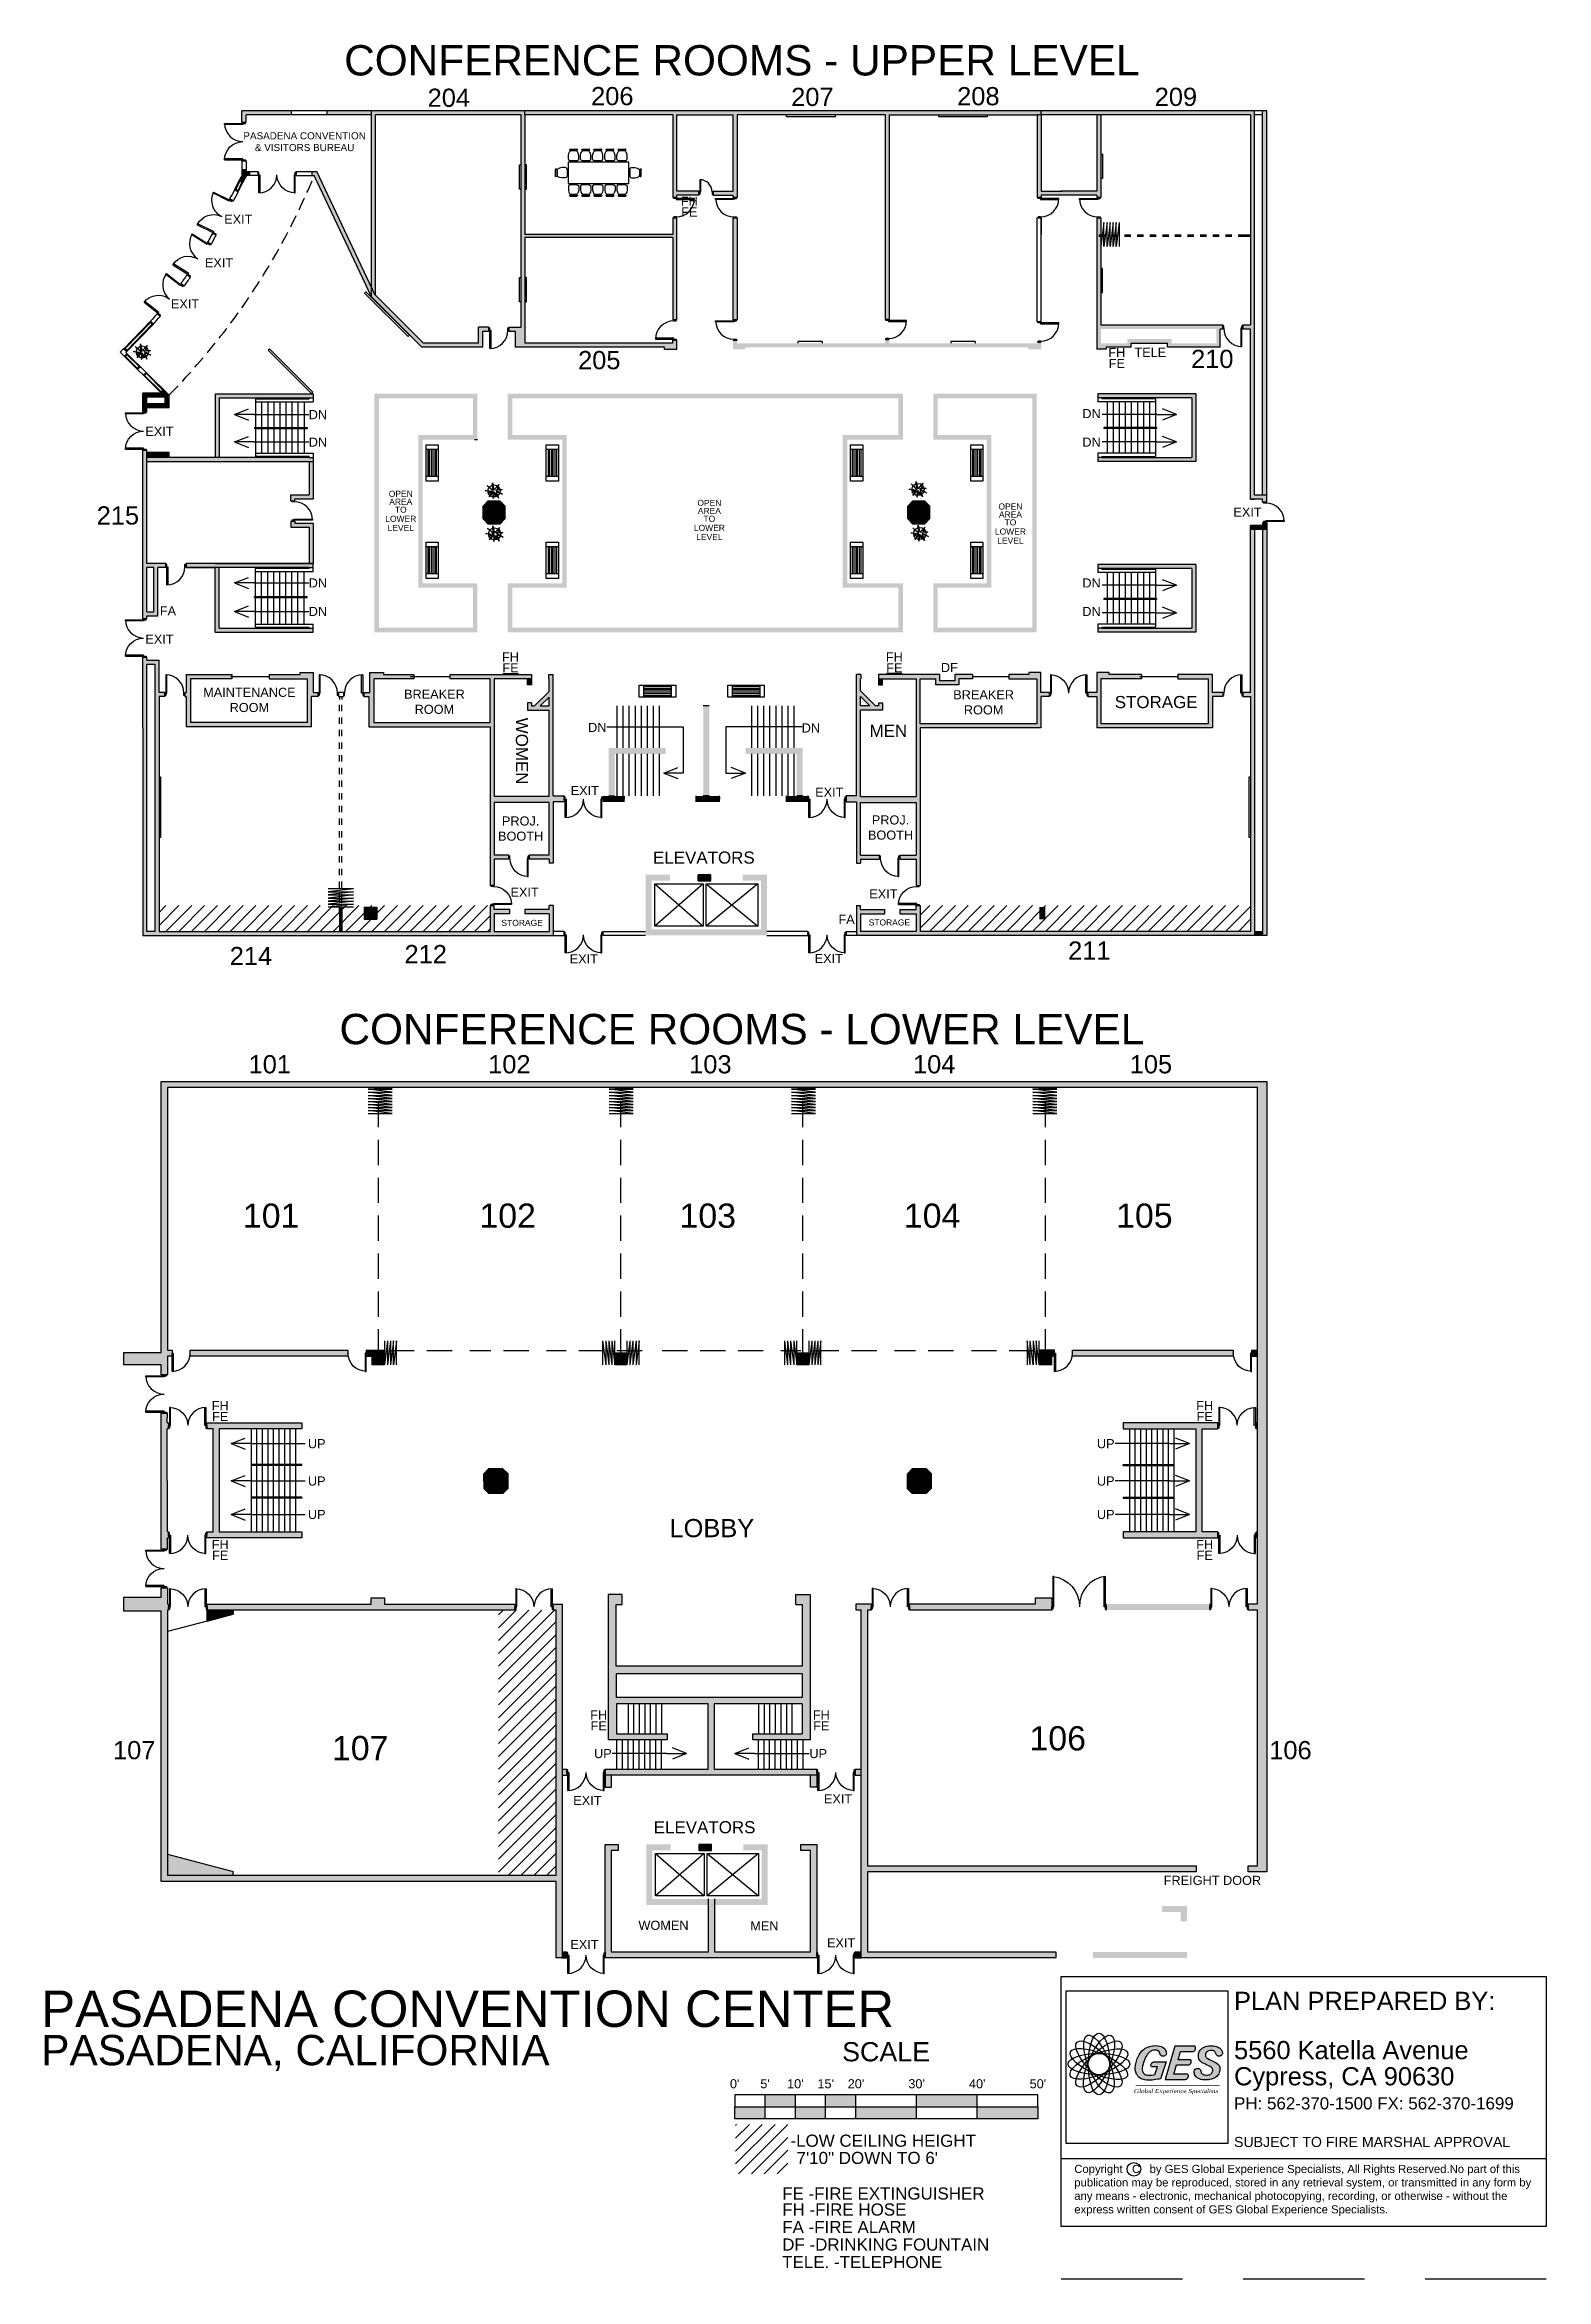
# Model space of a CAD drawing. Header units: inches. Extents: x 3140 to 6112, y 2443 to 6866.
import ezdxf
from ezdxf.enums import TextEntityAlignment as Align

# ---------------------------------------------------------------- set-up
doc = ezdxf.new("R2010")
doc.units = ezdxf.units.IN
doc.header["$LTSCALE"] = 100
doc.header["$MEASUREMENT"] = 0
for name, pattern in [('DASH_306', [0.25, 0.125, -0.125]), ('DASHED', [0.75, 0.5, -0.25]), ('HIDDEN', [0.375, 0.25, -0.125])]:
    doc.linetypes.add(name, pattern=pattern)
doc.layers.get('0').update_dxf_attribs({"linetype": 'CONTINUOUS'})
for name, color, linetype in [('bldg_airwall', 53, 'DASHED'), ('bldg_airwall_storage', 53, 'CONTINUOUS'), ('bldg_ch2', 201, 'CONTINUOUS'), ('bldg_doors', 9, 'CONTINUOUS'), ('bldg_fire', 240, 'CONTINUOUS'), ('bldg_ges', 94, 'CONTINUOUS'), ('bldg_stairs', 9, 'CONTINUOUS'), ('bldg_text', 94, 'CONTINUOUS'), ('bldg_title', 94, 'CONTINUOUS'), ('bldg_wallint', 9, 'CONTINUOUS'), ('bldg_wallintsol', 9, 'CONTINUOUS')]:
    doc.layers.add(name, color=color, linetype=linetype)
doc.styles.add('bldgtx18', font='ARIAL.TTF', dxfattribs={"height": 18})
doc.styles.add('bldgtx24', font='ARIAL.TTF', dxfattribs={"height": 24})
doc.styles.add('bldgtx36', font='ARIAL.TTF', dxfattribs={"height": 36})
doc.styles.add('bldgtx38', font='ARIAL.TTF', dxfattribs={"height": 38})
doc.styles.add('bldgtx48', font='ARIAL.TTF', dxfattribs={"height": 48})
doc.styles.add('Global', font='georgiai.TTF', dxfattribs={"oblique": 15, "height": 36})
doc.styles.add('showtx24', font='ARIAL.TTF', dxfattribs={"height": 24})
doc.styles.add('showtx48', font='ARIAL.TTF', dxfattribs={"height": 48})
doc.styles.add('showtx60', font='ARIAL.TTF', dxfattribs={"height": 60})

msp = doc.modelspace()

# ---------------------------------------------------------------- texts
at = {"layer": 'bldg_airwall', "style": 'bldgtx48'}
for s, p in [('101', (3588.3, 4548.4)), ('102', (4056.3, 4548.4)), ('103', (4452.3, 4548.4)), ('104', (4896.3, 4548.4)), ('105', (5316.3, 4548.4)), ('106', (5144.8, 3514.1)), ('107', (3764.5, 3494.8))]:
    msp.add_text(s, height=48, dxfattribs=at).set_placement(p, align=Align.MIDDLE_CENTER)
at = {"layer": 'bldg_ch2', "style": 'bldgtx24'}
for s, p in [('-LOW CEILING HEIGHT', (4616, 2717.8)), ('7\'10" DOWN TO 6\'', (4628, 2683.7))]:
    msp.add_text(s, height=24, dxfattribs=at).set_placement(p, align=Align.MIDDLE_LEFT)
at = {"layer": 'bldg_fire', "style": 'bldgtx18'}
for s, p in [('FH', (4415.7, 6556.2)), ('FE', (4415.7, 6534.6)), ('FH', (5261.8, 6256.5)), ('FE', (5261.8, 6234.9)), ('FA', (3384, 5745.2)), ('FH', (4061.9, 5653.9)), ('FH', (4821.5, 5653.9)), ('FE', (4061.9, 5632.3)), ('FE', (4821.5, 5632.3)), ('FA', (4727, 5134.8)), ('FH', (3487.5, 4172.3)), ('FE', (3487.5, 4150.7)), ('FH', (5435.7, 4172.3)), ('FE', (5435.7, 4150.7)), ('FH', (3487.5, 3897.8)), ('FH', (5435.7, 3897.8)), ('FE', (3487.5, 3876.2)), ('FE', (5435.7, 3876.2)), ('FH', (4236.4, 3560.3)), ('FE', (4236.4, 3538.7)), ('FH', (4676.9, 3560.3)), ('FE', (4676.9, 3538.7))]:
    msp.add_text(s, height=18, dxfattribs=at).set_placement(p, align=Align.MIDDLE_CENTER)
at = {"layer": 'bldg_fire', "style": 'bldgtx24'}
for s, p in [('FE -FIRE EXTINGUISHER', (4599.6, 2613.3)), ('FH -FIRE HOSE', (4599.6, 2581.6)), ('FA -FIRE ALARM', (4599.6, 2546.9)), ('DF -DRINKING FOUNTAIN', (4599.6, 2512.3)), ('TELE. -TELEPHONE', (4599.6, 2477.6))]:
    msp.add_text(s, height=24, dxfattribs=at).set_placement(p, align=Align.MIDDLE_LEFT)
at = {"layer": 'bldg_text'}
for s, height, style, p in [('204', 36, 'bldgtx36', (3939.9, 6760.7)), ('206', 36, 'bldgtx36', (4263.4, 6763.9)), ('207', 36, 'bldgtx36', (4659.4, 6762.4)), ('208', 36, 'bldgtx36', (4987.8, 6763.8)), ('209', 36, 'bldgtx36', (5378.7, 6762.5)), ('EXIT', 18, 'bldgtx18', (3523.3, 6520.2)), ('EXIT', 18, 'bldgtx18', (3485.1, 6434.2)), ('EXIT', 18, 'bldgtx18', (3417.8, 6352.8)), ('205', 36, 'bldgtx36', (4237.6, 6241.5)), ('TELE', 18, 'bldgtx18', (5328.1, 6256.9)), ('210', 36, 'bldgtx36', (5450.7, 6243.9)), ('EXIT', 18, 'bldgtx18', (3367.3, 6100.5)), ('DN', 18, 'bldgtx18', (3680.8, 6133.6)), ('DN', 18, 'bldgtx18', (5211.7, 6135.6)), ('DN', 18, 'bldgtx18', (3680.8, 6079.3)), ('DN', 18, 'bldgtx18', (5211.7, 6079.3)), ('OPEN', 12, 'bldgtx18', (3844.8, 5976.9)), ('215', 36, 'bldgtx36', (3285, 5934.1)), ('LOWER', 12, 'bldgtx18', (3844.8, 5927.4)), ('AREA', 12, 'bldgtx18', (3844.8, 5961)), ('TO', 12, 'bldgtx18', (3844.8, 5945.5)), ('OPEN', 12, 'bldgtx18', (4455.5, 5958.9)), ('AREA', 12, 'bldgtx18', (4455.5, 5943.1)), ('TO', 12, 'bldgtx18', (4455.5, 5927.5)), ('OPEN', 12, 'bldgtx18', (5051.3, 5951.8)), ('AREA', 12, 'bldgtx18', (5051.3, 5935.9)), ('TO', 12, 'bldgtx18', (5051.3, 5920.4)), ('EXIT', 18, 'bldgtx18', (5520.4, 5940.8)), ('LEVEL', 12, 'bldgtx18', (3844.8, 5909.4)), ('LOWER', 12, 'bldgtx18', (4455.5, 5909.5)), ('LEVEL', 12, 'bldgtx18', (4455.5, 5891.5)), ('LOWER', 12, 'bldgtx18', (5051.3, 5902.3)), ('LEVEL', 12, 'bldgtx18', (5051.3, 5884.3)), ('DN', 18, 'bldgtx18', (3680.8, 5800.5)), ('DN', 18, 'bldgtx18', (5211.7, 5800.5)), ('DN', 18, 'bldgtx18', (3680.8, 5744.2)), ('DN', 18, 'bldgtx18', (5211.7, 5744.2)), ('EXIT', 18, 'bldgtx18', (3367.3, 5689.4)), ('DF', 18, 'bldgtx18', (4930.4, 5633.1)), ('MAINTENANCE', 18, 'bldgtx18', (3545.2, 5584)), ('BREAKER', 18, 'bldgtx18', (3911.4, 5580.4)), ('BREAKER', 18, 'bldgtx18', (4998.2, 5579.3)), ('STORAGE', 24, 'bldgtx24', (5339.6, 5564.8)), ('ROOM', 18, 'bldgtx18', (3545.2, 5554)), ('ROOM', 18, 'bldgtx18', (3911.4, 5550.4)), ('ROOM', 18, 'bldgtx18', (4998.2, 5549.3)), ('DN', 18, 'bldgtx18', (4233.7, 5514.6)), ('DN', 18, 'bldgtx18', (4656.4, 5513.5)), ('MEN', 24, 'bldgtx24', (4809.7, 5507.8)), ('EXIT', 18, 'bldgtx18', (4208.9, 5389.8)), ('EXIT', 18, 'bldgtx18', (4692.8, 5386.4)), ('BOOTH', 18, 'bldgtx18', (4082, 5299.4)), ('PROJ.', 18, 'bldgtx18', (4082, 5329.4)), ('BOOTH', 18, 'bldgtx18', (4814, 5301.5)), ('PROJ.', 18, 'bldgtx18', (4814, 5331.5)), ('ELEVATORS', 24, 'bldgtx24', (4444.6, 5257)), ('EXIT', 18, 'bldgtx18', (4089.9, 5188.6)), ('EXIT', 18, 'bldgtx18', (4799.8, 5185.1)), ('STORAGE', 12, 'bldgtx18', (4084.9, 5127.8)), ('STORAGE', 12, 'bldgtx18', (4811.7, 5128.6)), ('211', 36, 'bldgtx36', (5207.4, 5073)), ('214', 36, 'bldgtx36', (3548.2, 5062.2)), ('212', 36, 'bldgtx36', (3894.2, 5066)), ('EXIT', 18, 'bldgtx18', (4207, 5056.4)), ('EXIT', 18, 'bldgtx18', (4691.8, 5057.4)), ('101', 36, 'bldgtx36', (3585.6, 4848)), ('102', 36, 'bldgtx36', (4059.7, 4848)), ('103', 36, 'bldgtx36', (4457.5, 4848)), ('104', 36, 'bldgtx36', (4900.4, 4848)), ('105', 36, 'bldgtx36', (5329.3, 4848)), ('UP', 18, 'bldgtx18', (3678.5, 4097.2)), ('UP', 18, 'bldgtx18', (5239.9, 4097.2)), ('UP', 18, 'bldgtx18', (3678.5, 4023.3)), ('UP', 18, 'bldgtx18', (5239.9, 4023.3)), ('UP', 18, 'bldgtx18', (3678.5, 3957.1)), ('LOBBY', 36, 'bldgtx36', (4460.4, 3930.1)), ('UP', 18, 'bldgtx18', (5239.9, 3957.1)), ('107', 36, 'bldgtx36', (3317.3, 3490.7)), ('106', 36, 'bldgtx36', (5605.4, 3490.7)), ('UP', 18, 'bldgtx18', (4244.7, 3483.9)), ('UP', 18, 'bldgtx18', (4670.9, 3483.9)), ('ELEVATORS', 24, 'bldgtx24', (4446, 3338.1))]:
    msp.add_text(s, height=height, dxfattribs=dict(at, style=style)).set_placement(p, align=Align.MIDDLE_CENTER)
at = {"layer": 'bldg_text', "style": 'bldgtx24'}
msp.add_text('WOMEN', height=24, rotation=270, dxfattribs=at).set_placement((4084.6, 5467.7), align=Align.MIDDLE_CENTER)
at = {"layer": 'bldg_text', "style": 'bldgtx18'}
for s, p in [('EXIT', (4186.1, 3382.2)), ('EXIT', (4682.1, 3385.2)), ('FREIGHT DOOR', (5354.6, 3224)), ('WOMEN', (4315.1, 3135)), ('MEN', (4536.4, 3134)), ('EXIT', (4180.3, 3097.2)), ('EXIT', (4688.2, 3100.3))]:
    msp.add_text(s, height=18, dxfattribs=at).set_placement(p)
at = {"layer": 'bldg_text', "insert": (3654.5, 6692.4), "char_height": 14, "width": 571.482, "attachment_point": 2, "style": 'bldgtx18'}
msp.add_mtext('{\\fArial Baltic|b0|i0|c186|p34;PASADENA CONVENTION\\P& VISITORS BUREAU}', dxfattribs=at)
at = {"layer": 'bldg_title', "style": 'showtx60'}
for s, p in [('CONFERENCE ROOMS - UPPER LEVEL', (4519.8, 6804.8)), ('CONFERENCE ROOMS - LOWER LEVEL', (4519.8, 4887.7))]:
    msp.add_text(s, height=60, dxfattribs=at).set_placement(p, align=Align.CENTER)
for s, height, p in [('PASADENA CONVENTION CENTER', 72, (3133.3, 2942.9)), ('PASADENA, CALIFORNIA', 60, (3133.3, 2867.1))]:
    msp.add_text(s, height=height, dxfattribs=at).set_placement(p)

# ---------------------------------------------------------------- blocks, each defined once
blk = doc.blocks.new('ges_scale_ncp')
at = {"linetype": 'Continuous'}
for points in [[(-186.9, -67.8), (-246.9, -67.8), (-246.9, -91.8), (-186.9, -91.8)], [(-66.9, -67.8), (-126.9, -67.8), (-126.9, -91.8), (-66.9, -91.8)], [(173.1, -67.8), (53.1, -67.8), (53.1, -91.8), (173.1, -91.8)], [(-246.9, -91.8), (-306.9, -91.8), (-306.9, -115.8), (-246.9, -115.8)], [(-126.9, -91.8), (-186.9, -91.8), (-186.9, -115.8), (-126.9, -115.8)], [(53.1, -91.8), (-66.9, -91.8), (-66.9, -115.8), (53.1, -115.8)], [(293.1, -91.8), (173.1, -91.8), (173.1, -115.8), (293.1, -115.8)]]:
    blk.add_hatch(color=256, dxfattribs=at).paths.add_polyline_path(points)
for p, q in [((-306.9, -67.8), (-306.9, -91.8)), ((-246.9, -67.8), (-306.9, -67.8)), ((-246.9, -115.8), (-246.9, -67.8)), ((-186.9, -67.8), (-246.9, -67.8)), ((-186.9, -115.8), (-186.9, -67.8)), ((-126.9, -67.8), (-186.9, -67.8)), ((-126.9, -115.8), (-126.9, -67.8)), ((-66.9, -67.8), (-126.9, -67.8)), ((53.1, -67.8), (-66.9, -67.8)), ((-66.9, -115.8), (-66.9, -67.8)), ((53.1, -115.8), (53.1, -67.8)), ((173.1, -67.8), (53.1, -67.8)), ((293.1, -67.8), (173.1, -67.8)), ((173.1, -115.8), (173.1, -67.8)), ((293.1, -91.8), (293.1, -67.8)), ((-306.9, -91.8), (-246.9, -91.8)), ((-306.9, -115.8), (-306.9, -91.8)), ((-246.9, -115.8), (-306.9, -115.8)), ((-246.9, -91.8), (-186.9, -91.8)), ((-186.9, -115.8), (-246.9, -115.8)), ((-186.9, -91.8), (-126.9, -91.8)), ((-126.9, -115.8), (-186.9, -115.8)), ((-126.9, -91.8), (-66.9, -91.8)), ((-66.9, -115.8), (-126.9, -115.8)), ((-66.9, -91.8), (53.1, -91.8)), ((53.1, -115.8), (-66.9, -115.8)), ((53.1, -91.8), (173.1, -91.8)), ((173.1, -115.8), (53.1, -115.8)), ((173.1, -91.8), (293.1, -91.8)), ((293.1, -115.8), (173.1, -115.8)), ((293.1, -91.8), (293.1, -115.8))]:
    blk.add_line(p, q)
for s, height, style, p in [('SCALE', 38, 'bldgtx38', (-7.3, -1.8)), ("0'", 18, 'bldgtx18', (-306.9, -55.1)), ("5'", 18, 'bldgtx18', (-246.9, -55.1)), ("10'", 18, 'bldgtx18', (-186.9, -55.1)), ("15'", 18, 'bldgtx18', (-126.9, -55.1)), ("20'", 18, 'bldgtx18', (-66.9, -55.1)), ("30'", 18, 'bldgtx18', (53.1, -55.1)), ("40'", 18, 'bldgtx18', (173.1, -55.1)), ("50'", 18, 'bldgtx18', (293.1, -55.1))]:
    blk.add_text(s, height=height, dxfattribs=dict(style=style)).set_placement(p, align=Align.CENTER)
blk = doc.blocks.new('Ges_logo1')
for points in [[(196, 445.2), (194.7, 449.3), (192.9, 451.5), (191.2, 452.4), (189, 453.3), (186, 453.5), (183.3, 453.3), (180, 452.5), (177.8, 451.6), (175.4, 449.9), (173.3, 448.2), (171, 445.4), (169.4, 443), (167.8, 440.3), (165.8, 436.4), (164.2, 432.6), (162.8, 428.8), (161.9, 425.9), (161, 422.3), (160.6, 419.9), (160.4, 418.4), (160.4, 417.1), (160.4, 415.6), (160.5, 414.4), (160.7, 412.1), (161.4, 410.3), (162.2, 408.7), (162.9, 407.7), (163.9, 406.7), (165.5, 405.5), (167, 404.8), (168.6, 404.3), (171, 403.9), (173.4, 403.9), (175.7, 403.8), (179.5, 404), (182.7, 404.3), (185.6, 405.1), (190.4, 420.6), (178.6, 420.6), (177.9, 421.7), (177.6, 423), (177.6, 424.7), (177.9, 426), (178.4, 426.7), (179.6, 428.4), (180.5, 429), (181.7, 429.6), (183.2, 430.4), (207.5, 430.4), (196.4, 396.9), (193.6, 396.3), (191, 395.8), (186.7, 395.1), (183.1, 394.6), (180.3, 394.3), (176.3, 394), (173.1, 394), (169, 394.2), (165.5, 394.6), (161.1, 395.9), (158.5, 396.9), (156.1, 398.1), (153.6, 400), (151.6, 402.1), (150.1, 404.3), (149.1, 406), (148.3, 407.7), (147.6, 410.2), (147.1, 412), (146.7, 415.3), (146.6, 417.6), (146.7, 420.1), (147.1, 423.8), (147.6, 426.4), (148.2, 429.1), (149, 431.8), (149.7, 434.4), (150.6, 437), (151.7, 439.7), (152.2, 440.5), (154.3, 444.3), (156.3, 447.4), (158.3, 450.3), (159.9, 451.9), (162.5, 454.4), (164.1, 455.7), (166.1, 457.1), (168.3, 458.3), (171.5, 459.7), (174.5, 460.8), (177.4, 461.5), (181.2, 462), (183.9, 462.3), (187.8, 462.4), (191.5, 462), (195.2, 461.3), (198.2, 460.4), (200, 459.5), (201.7, 458.6), (203.5, 457.1), (204.7, 455.8), (205.8, 454.4), (206.7, 452.8), (207.6, 450.8), (208, 449.2), (208.2, 448), (208.1, 446.7), (207.9, 445.8), (207.5, 444.8), (207.1, 444.3), (206.2, 443.1), (205.6, 442.6), (204.8, 442.1), (204.1, 441.7), (203, 441.5), (201.7, 441.4), (200.6, 441.5), (199.4, 441.7), (198.5, 442.1), (197.6, 442.8), (196.8, 443.5), (196.2, 444.5), (196.1, 445)], [(264.8, 461.1), (225, 461.1), (205.8, 395.4), (245.6, 395.4), (247.1, 395.8), (247.9, 396.2), (249.4, 397.2), (250.2, 398.2), (250.8, 399), (251.2, 399.5), (251.4, 400.3), (251.6, 401), (251.7, 401.7), (251.8, 402.2), (251.7, 402.9), (251.5, 403.9), (251.3, 404.8), (250.9, 405.4), (250.7, 405.9), (223.1, 405.9), (228.4, 424.3), (251.2, 424.3), (252.7, 424.5), (254, 425.1), (254.9, 425.8), (255.8, 426.7), (256.3, 427.3), (256.8, 428.1), (257.2, 429.2), (257.4, 430.7), (257.2, 431.8), (257, 432.7), (256.7, 433.4), (256.3, 434), (231.4, 434), (236.2, 450.7), (260.3, 450.7), (261.4, 451), (262.4, 451.4), (263.6, 452.2), (264.3, 453.1), (265.3, 454.3), (265.9, 455.4), (266.1, 457), (266.1, 458.4), (265.7, 459.6), (265.3, 460.4), (265, 460.8)], [(305.6, 448.3), (305, 449.7), (304, 450.7), (302.8, 451.6), (301.8, 452.1), (300.4, 452.6), (299.1, 453), (296.9, 453), (294.4, 452.9), (292.4, 452.4), (290.4, 451.7), (289.4, 451.1), (288.6, 450.4), (288.1, 449.9), (286.9, 448.7), (286.4, 447.7), (286, 446.8), (285.8, 446), (285.6, 445.2), (285.5, 444), (285.5, 443.2), (285.7, 441.6), (286, 440.8), (286.7, 439.7), (287.8, 438.5), (290.5, 436.7), (293.3, 435.1), (295.1, 434.2), (299.8, 432), (302.7, 430.4), (306.8, 428.2), (309.3, 426.6), (310.8, 425), (312.3, 423.4), (313.2, 421.5), (313.9, 419.7), (314.2, 416.6), (314.1, 414), (313.6, 411.2), (312.9, 409), (311.9, 406.5), (311, 404.9), (309.5, 403), (307.9, 401.4), (306.1, 400), (304, 398.7), (301.1, 397.2), (297.2, 395.9), (293.8, 395.2), (291.4, 394.8), (289.4, 394.7), (285.8, 394.5), (282, 394.6), (279.7, 394.8), (276.3, 395.4), (273.4, 396.4), (270.7, 397.8), (269.3, 398.9), (267.8, 400), (266.7, 401.1), (265, 403.6), (264.1, 405.6), (263.5, 407.8), (263, 410.1), (263.1, 412.3), (264, 414), (265.2, 415.6), (266.3, 416.4), (267.7, 417), (269.5, 417.4), (270.9, 417.2), (272.1, 417), (273.4, 416.5), (274.5, 415.7), (275.1, 415), (275.8, 414.1), (276.1, 413.2), (276.3, 411.9), (276.4, 410.9), (276.7, 409.8), (277.3, 408.5), (278.1, 407.3), (279.1, 406.3), (280.1, 405.7), (281.1, 405.1), (282.6, 404.5), (284, 404.3), (286.6, 404.2), (289.2, 404.2), (291.2, 404.5), (293.1, 404.9), (294.6, 405.5), (295.9, 406.2), (297.2, 407.4), (298.3, 408.5), (299, 409.5), (299.6, 411.1), (299.9, 412.1), (299.9, 413.4), (299.9, 414.7), (299.6, 416), (298.5, 418), (296.7, 419.5), (294.7, 420.8), (292.2, 422.2), (289.2, 423.6), (286.5, 425), (284, 426.2), (281.2, 427.5), (279.2, 428.7), (277.1, 430.3), (275.1, 432.1), (273.4, 434.2), (272.4, 436.4), (271.7, 438.7), (271.6, 439.9), (271.5, 443.7), (272, 446.7), (272.5, 448.3), (273.7, 451.2), (275.1, 453.3), (276.6, 454.9), (277.7, 455.9), (279.1, 457.1), (281.7, 458.8), (284.2, 459.9), (286.5, 460.7), (288.6, 461.1), (291.8, 461.8), (294.8, 462.1), (298.5, 462.1), (301.3, 461.9), (304.7, 461.4), (307.5, 460.7), (309.3, 459.9), (311.5, 458.8), (313.2, 457.9), (314.4, 456.9), (315.7, 455.6), (316.6, 454.4), (317.7, 452.8), (318.3, 451.6), (318.8, 450.2), (319, 448.8), (319.1, 447.8), (319.1, 447), (318.9, 446.2), (318.4, 444.9), (317.8, 444.1), (317.3, 443.6), (316.6, 442.9), (315.7, 442.3), (314.9, 441.9), (313.9, 441.6), (312.6, 441.6), (311.3, 441.6), (310.4, 441.7), (309.1, 442.3), (308, 443.3), (306.9, 444.6), (306.3, 446), (305.9, 447.6)]]:
    blk.add_hatch(color=256).paths.add_polyline_path(points)
for p, q in [((0, 239.3), (960, 239.3)), ((240, 0), (0, 0)), ((600, 0), (360, 0)), ((960, 0), (720, 0))]:
    blk.add_line(p, q)
for points in [[(0, 599.4), (960, 599.4), (960, 104.4), (0, 104.4)], [(9.4, 269.6), (330.2, 269.6), (330.2, 570.5), (9.4, 570.5)], [(196, 445.2), (194.7, 449.3), (192.9, 451.5), (191.2, 452.4), (189, 453.3), (186, 453.5), (183.3, 453.3), (180, 452.5), (177.8, 451.6), (175.4, 449.9), (173.3, 448.2), (171, 445.4), (169.4, 443), (167.8, 440.3), (165.8, 436.4), (164.2, 432.6), (162.8, 428.8), (161.9, 425.9), (161, 422.3), (160.6, 419.9), (160.4, 418.4), (160.4, 417.1), (160.4, 415.6), (160.5, 414.4), (160.7, 412.1), (161.4, 410.3), (162.2, 408.7), (162.9, 407.7), (163.9, 406.7), (165.5, 405.5), (167, 404.8), (168.6, 404.3), (171, 403.9), (173.4, 403.9), (175.7, 403.8), (179.5, 404), (182.7, 404.3), (185.6, 405.1), (190.4, 420.6), (178.6, 420.6), (177.9, 421.7), (177.6, 423), (177.6, 424.7), (177.9, 426), (178.4, 426.7), (179.6, 428.4), (180.5, 429), (181.7, 429.6), (183.2, 430.4), (207.5, 430.4), (196.4, 396.9), (193.6, 396.3), (191, 395.8), (186.7, 395.1), (183.1, 394.6), (180.3, 394.3), (176.3, 394), (173.1, 394), (169, 394.2), (165.5, 394.6), (161.1, 395.9), (158.5, 396.9), (156.1, 398.1), (153.6, 400), (151.6, 402.1), (150.1, 404.3), (149.1, 406), (148.3, 407.7), (147.6, 410.2), (147.1, 412), (146.7, 415.3), (146.6, 417.6), (146.7, 420.1), (147.1, 423.8), (147.6, 426.4), (148.2, 429.1), (149, 431.8), (149.7, 434.4), (150.6, 437), (151.7, 439.7), (152.2, 440.5), (154.3, 444.3), (156.3, 447.4), (158.3, 450.3), (159.9, 451.9), (162.5, 454.4), (164.1, 455.7), (166.1, 457.1), (168.3, 458.3), (171.5, 459.7), (174.5, 460.8), (177.4, 461.5), (181.2, 462), (183.9, 462.3), (187.8, 462.4), (191.5, 462), (195.2, 461.3), (198.2, 460.4), (200, 459.5), (201.7, 458.6), (203.5, 457.1), (204.7, 455.8), (205.8, 454.4), (206.7, 452.8), (207.6, 450.8), (208, 449.2), (208.2, 448), (208.1, 446.7), (207.9, 445.8), (207.5, 444.8), (207.1, 444.3), (206.2, 443.1), (205.6, 442.6), (204.8, 442.1), (204.1, 441.7), (203, 441.5), (201.7, 441.4), (200.6, 441.5), (199.4, 441.7), (198.5, 442.1), (197.6, 442.8), (196.8, 443.5), (196.2, 444.5), (196.1, 445)], [(264.8, 461.1), (225, 461.1), (205.8, 395.4), (245.6, 395.4), (247.1, 395.8), (247.9, 396.2), (249.4, 397.2), (250.2, 398.2), (250.8, 399), (251.2, 399.5), (251.4, 400.3), (251.6, 401), (251.7, 401.7), (251.8, 402.2), (251.7, 402.9), (251.5, 403.9), (251.3, 404.8), (250.9, 405.4), (250.7, 405.9), (223.1, 405.9), (228.4, 424.3), (251.2, 424.3), (252.7, 424.5), (254, 425.1), (254.9, 425.8), (255.8, 426.7), (256.3, 427.3), (256.8, 428.1), (257.2, 429.2), (257.4, 430.7), (257.2, 431.8), (257, 432.7), (256.7, 433.4), (256.3, 434), (231.4, 434), (236.2, 450.7), (260.3, 450.7), (261.4, 451), (262.4, 451.4), (263.6, 452.2), (264.3, 453.1), (265.3, 454.3), (265.9, 455.4), (266.1, 457), (266.1, 458.4), (265.7, 459.6), (265.3, 460.4), (265, 460.8)], [(305.6, 448.3), (305, 449.7), (304, 450.7), (302.8, 451.6), (301.8, 452.1), (300.4, 452.6), (299.1, 453), (296.9, 453), (294.4, 452.9), (292.4, 452.4), (290.4, 451.7), (289.4, 451.1), (288.6, 450.4), (288.1, 449.9), (286.9, 448.7), (286.4, 447.7), (286, 446.8), (285.8, 446), (285.6, 445.2), (285.5, 444), (285.5, 443.2), (285.7, 441.6), (286, 440.8), (286.7, 439.7), (287.8, 438.5), (290.5, 436.7), (293.3, 435.1), (295.1, 434.2), (299.8, 432), (302.7, 430.4), (306.8, 428.2), (309.3, 426.6), (310.8, 425), (312.3, 423.4), (313.2, 421.5), (313.9, 419.7), (314.2, 416.6), (314.1, 414), (313.6, 411.2), (312.9, 409), (311.9, 406.5), (311, 404.9), (309.5, 403), (307.9, 401.4), (306.1, 400), (304, 398.7), (301.1, 397.2), (297.2, 395.9), (293.8, 395.2), (291.4, 394.8), (289.4, 394.7), (285.8, 394.5), (282, 394.6), (279.7, 394.8), (276.3, 395.4), (273.4, 396.4), (270.7, 397.8), (269.3, 398.9), (267.8, 400), (266.7, 401.1), (265, 403.6), (264.1, 405.6), (263.5, 407.8), (263, 410.1), (263.1, 412.3), (264, 414), (265.2, 415.6), (266.3, 416.4), (267.7, 417), (269.5, 417.4), (270.9, 417.2), (272.1, 417), (273.4, 416.5), (274.5, 415.7), (275.1, 415), (275.8, 414.1), (276.1, 413.2), (276.3, 411.9), (276.4, 410.9), (276.7, 409.8), (277.3, 408.5), (278.1, 407.3), (279.1, 406.3), (280.1, 405.7), (281.1, 405.1), (282.6, 404.5), (284, 404.3), (286.6, 404.2), (289.2, 404.2), (291.2, 404.5), (293.1, 404.9), (294.6, 405.5), (295.9, 406.2), (297.2, 407.4), (298.3, 408.5), (299, 409.5), (299.6, 411.1), (299.9, 412.1), (299.9, 413.4), (299.9, 414.7), (299.6, 416), (298.5, 418), (296.7, 419.5), (294.7, 420.8), (292.2, 422.2), (289.2, 423.6), (286.5, 425), (284, 426.2), (281.2, 427.5), (279.2, 428.7), (277.1, 430.3), (275.1, 432.1), (273.4, 434.2), (272.4, 436.4), (271.7, 438.7), (271.6, 439.9), (271.5, 443.7), (272, 446.7), (272.5, 448.3), (273.7, 451.2), (275.1, 453.3), (276.6, 454.9), (277.7, 455.9), (279.1, 457.1), (281.7, 458.8), (284.2, 459.9), (286.5, 460.7), (288.6, 461.1), (291.8, 461.8), (294.8, 462.1), (298.5, 462.1), (301.3, 461.9), (304.7, 461.4), (307.5, 460.7), (309.3, 459.9), (311.5, 458.8), (313.2, 457.9), (314.4, 456.9), (315.7, 455.6), (316.6, 454.4), (317.7, 452.8), (318.3, 451.6), (318.8, 450.2), (319, 448.8), (319.1, 447.8), (319.1, 447), (318.9, 446.2), (318.4, 444.9), (317.8, 444.1), (317.3, 443.6), (316.6, 442.9), (315.7, 442.3), (314.9, 441.9), (313.9, 441.6), (312.6, 441.6), (311.3, 441.6), (310.4, 441.7), (309.1, 442.3), (308, 443.3), (306.9, 444.6), (306.3, 446), (305.9, 447.6)]]:
    blk.add_lwpolyline(points, close=True)
at = {"const_width": 1, "flags": 128}
blk.add_lwpolyline([(147.1, 384), (313.7, 384)], dxfattribs=at)
blk.add_circle((143.9, 217.7), 13.5)
for major_axis in [(-23.9, -56.3), (22.9, -56.8), (0, 61.2), (-61.2, 0), (-61.2, 0), (-56.8, -22.9), (-56.3, 23.9), (-43.3, 43.3), (-43.3, 43.3), (-43.3, -43.3)]:
    blk.add_ellipse((74.7, 426), major_axis=major_axis, ratio=0.343963)
at = {"style": 'showtx48'}
for s, height, p in [('PLAN PREPARED BY:', 36, (342.1, 533)), ('5560 Katella Avenue', 36, (342.1, 435.6)), ('Cypress, CA 90630', 36, (342.1, 383.8)), ('PH: 562-370-1500 FX: 562-370-1699', 24, (342.1, 336.2)), ('SUBJECT TO FIRE MARSHAL APPROVAL', 20, (342.1, 261.8))]:
    blk.add_text(s, height=height, dxfattribs=at).set_placement(p)
at = {"style": 'Global', "oblique": 10, "width": 1.15}
blk.add_text('Global Experience Specialists', height=8, dxfattribs=at).set_placement((227, 372.6), align=Align.MIDDLE_CENTER)
at = {"insert": (25.9, 226.4), "char_height": 16, "width": 922.496, "attachment_point": 1, "style": 'showtx24'}
blk.add_mtext('Copyright   C   by GES Global Experience Specialists, All Rights Reserved.No part of this publication may be reproduced, stored in any retrieval system, or transmitted in any form by any means - electronic, mechanical photocopying, recording, or otherwise - without the express written consent of GES Global Experience Specialists.', dxfattribs=at)
blk = doc.blocks.new('lplant')
for p, q in [((-16.8, 0.7), (-1.1, -0.9)), ((-6.9, -1.9), (-16.8, 0.7)), ((-13.2, 10.8), (-1.7, 1.1)), ((-1.1, -0.9), (-13.2, 10.8)), ((-2.7, 15.9), (0.5, 1.4)), ((-1.7, 1.1), (-2.7, 15.9)), ((0.5, 1.4), (10.4, 12.2)), ((16.8, 2), (3.9, 1.6)), ((3.9, 1.6), (17.7, -6.5)), ((10.4, 12.2), (6.6, 4.2)), ((6.6, 4.2), (10, 4.1)), ((10, 4.1), (16.8, 2)), ((-2.3, -1.6), (-11.7, -5.9)), ((-11.7, -5.9), (-6.9, -1.9)), ((-9.3, -11.9), (-2.3, -1.6)), ((-0.6, -1.9), (-9.3, -11.9)), ((-1.1, -15.5), (-0.6, -1.9)), ((0.6, -1.9), (-1.1, -15.5)), ((4.4, -11.7), (0.6, -1.9)), ((4, -4.3), (4.4, -11.7)), ((9.7, -14.5), (4, -4.3)), ((5.2, -1.8), (9.7, -14.5)), ((17.7, -6.5), (5.2, -1.8))]:
    blk.add_line(p, q)
blk.add_circle((0.6, -0.3), 12)
blk = doc.blocks.new('bench')
for p, q in [((0, 0), (0, 23.992188)), ((0, 23.992188), (71.992188, 23.992188)), ((71.992188, 0), (0, 0)), ((9, 0), (9, 23.992188)), ((62.992188, 20.617188), (9, 20.617188)), ((9, 17.179692), (62.992188, 17.179692)), ((62.992188, 13.742196), (9, 13.742196)), ((9, 10.3125), (62.992188, 10.3125)), ((62.992188, 6.875004), (9, 6.875004)), ((9, 3.437508), (62.992188, 3.437508)), ((62.992188, 23.992188), (62.992188, 0)), ((71.992188, 23.992188), (71.992188, 0))]:
    blk.add_line(p, q)
blk = doc.blocks.new('chair1')
for p, q in [((-1.8, 19.7), (-2.4, 17.9)), ((-2.4, 17.9), (-2.4, 11.1)), ((-2.4, 11.1), (-1.5, 6.9)), ((-0.6, 20.9), (-1.8, 19.7)), ((-1.5, 6.9), (0, 3.9)), ((1.2, 21.6), (-0.6, 20.9)), ((0, 3.9), (1.2, 2.7)), ((0.2, 0.6), (0, 0)), ((0, 0), (0.2, -0.6)), ((0.6, 1), (0.2, 0.6)), ((1.2, 1.2), (0.6, 1)), ((14.4, 21.6), (1.2, 21.6)), ((1.2, 2.7), (2.4, 2.4)), ((14.4, 1.2), (1.2, 1.2)), ((13.2, 2.4), (2.4, 2.4)), ((14.4, 2.7), (13.2, 2.4)), ((14.4, 21.6), (16.2, 20.9)), ((15.6, 3.9), (14.4, 2.7)), ((14.4, 1.2), (15.1, 1)), ((15.1, 1), (15.5, 0.4)), ((15.5, 0.4), (15.5, -0.4)), ((17.1, 6.9), (15.6, 3.9)), ((16.2, 20.9), (17.4, 19.7)), ((18, 11.1), (17.1, 6.9)), ((17.4, 19.7), (18, 17.9)), ((18, 17.9), (18, 11.1)), ((0.2, -0.6), (0.6, -1)), ((0.6, -1), (1.2, -1.2)), ((1.2, -1.2), (14.4, -1.2)), ((15.1, -1), (14.4, -1.2)), ((15.5, -0.4), (15.1, -1))]:
    blk.add_line(p, q)

# ---------------------------------------------------------------- hatches: boundary and pattern name
at = {"layer": 'bldg_ch2'}
h = msp.add_hatch(dxfattribs=at)
h.set_pattern_fill('ANSI31', color=256, scale=144, angle=180, style=0)
h.paths.add_polyline_path([(3366.4, 5111), (4021.4, 5111), (4021.4, 5162), (3366.4, 5162)])
at = {"layer": 'bldg_ch2', "linetype": 'Continuous'}
h = msp.add_hatch(dxfattribs=at)
h.set_pattern_fill('ANSI31', color=256, scale=144, angle=180, style=0)
h.set_pattern_definition([(225, (5946.19, 9958.718), (12.72792, -12.72792), [])])
h.paths.add_polyline_path([(5526.4, 5111), (4872.4, 5111), (4872.4, 5162), (5526.4, 5162)])
at = {"layer": 'bldg_ch2'}
h = msp.add_hatch(dxfattribs=at)
h.set_pattern_fill('ANSI31', color=256, scale=144, angle=180, style=0)
h.paths.add_polyline_path([(4152.4, 3242.5), (4038.4, 3242.5), (4038.4, 3767.5), (4152.4, 3767.5)])
at = {"layer": 'bldg_ch2', "linetype": 'Continuous'}
h = msp.add_hatch(dxfattribs=at)
h.set_pattern_fill('ANSI31', color=256, scale=144, angle=360, style=0)
h.set_pattern_definition([(45, (1696.586, -673.605), (-12.72792, 12.72792), [])])
h.paths.add_polyline_path([(4507.4, 2652), (4610.8, 2652), (4610.8, 2750), (4507.4, 2750)])
at = {"layer": 'bldg_wallintsol'}
for points in [[(3628.8, 6735), (3530.6, 6735), (3530.6, 6711.8), (3538.8, 6711.8), (3538.8, 6727), (3628.8, 6727)], [(3786.9, 6735), (3699.3, 6735), (3699.3, 6727), (3786.9, 6727)], [(4391.4, 6523), (4383.4, 6523), (4383.4, 6490), (4090.4, 6490), (4090.4, 6727), (4090.4, 6735), (3786.9, 6735), (3786.9, 6366.6), (3886.6, 6267), (4006.9, 6267), (4006.9, 6299), (4018.9, 6299), (4018.9, 6307), (3998.9, 6307), (3998.9, 6275), (3889.9, 6275), (3794.9, 6370), (3794.9, 6727), (4082.9, 6727), (4082.9, 6490), (4082.9, 6307), (4058.9, 6307), (4058.9, 6299), (4070.9, 6299), (4070.9, 6267), (4366.4, 6267), (4366.4, 6263), (4391.4, 6263), (4391.4, 6281), (4383.4, 6281), (4383.4, 6275), (4090.4, 6275), (4090.4, 6484), (4383.4, 6484), (4383.4, 6321), (4391.4, 6321)], [(5112.4, 6735), (4090.4, 6735), (4090.4, 6727), (4383.4, 6727), (4383.4, 6563), (4391.4, 6563), (4391.4, 6568), (4434.8, 6568), (4434.8, 6576), (4391.4, 6576), (4391.4, 6727), (4502.4, 6727), (4502.4, 6576), (4462.8, 6576), (4462.8, 6568), (4502.4, 6568), (4502.4, 6563), (4510.4, 6563), (4510.4, 6727), (4803.4, 6727), (4803.4, 6322), (4811.4, 6322), (4811.4, 6727), (5104.4, 6727), (5112.4, 6727)], [(5230.4, 6727), (5222.4, 6727), (5222.4, 6576), (5150.2, 6576), (5112.4, 6576), (5112.4, 6727), (5104.4, 6727), (5104.4, 6563), (5112.4, 6563), (5112.4, 6568), (5154.4, 6568), (5222.4, 6568), (5222.4, 6563), (5230.4, 6563)], [(5534.4, 6735), (5112.4, 6735), (5112.4, 6727), (5222.4, 6727), (5230.4, 6727), (5526.4, 6727), (5526.4, 6311), (5511.4, 6311), (5511.4, 6302.5), (5526.4, 6302.5), (5526.4, 5966.3), (5550.4, 5966.3), (5550.4, 5960.3), (5558.4, 5960.3), (5558.4, 5974.3), (5534.4, 5974.3)], [(5558.4, 6735), (5550.4, 6735), (5550.4, 5974.3), (5558.4, 5974.3)], [(3545.2, 6615), (3538.8, 6615), (3538.8, 6618.8), (3530.6, 6618.8), (3530.6, 6606.7, -0.002524), (3526, 6598.7), (3527.3, 6597.9), (3533.2, 6595), (3532.9, 6594.4), (3533, 6594.3, 0.003857), (3540, 6606.7), (3545.2, 6606.7)], [(3678.5, 6615), (3668.7, 6615), (3668.7, 6606.7), (3673.6, 6606.7), (3786.9, 6366.6), (3786.9, 6385.4)], [(4510.4, 6523), (4502.4, 6523), (4502.4, 6321), (4510.4, 6321)], [(3671.4, 6175), (3477.4, 6175), (3477.4, 6049), (3485.4, 6049), (3485.4, 6167), (3663.4, 6167), (3671.4, 6167)], [(5418.4, 6175), (5224.4, 6175), (5224.4, 6167), (5232.4, 6167), (5410.4, 6167), (5410.4, 6049), (5232.4, 6049), (5224.4, 6049), (5224.4, 6041), (5418.4, 6041)], [(3386.3, 6059.6), (3342.4, 6059.6), (3342.4, 6049), (3386.3, 6049)], [(4051.6, 5952.2), (4041.6, 5962.1), (4017.3, 5962.1), (4007.3, 5952.1), (4007.3, 5927.8), (4017.3, 5917.8), (4041.6, 5917.8), (4051.6, 5927.8)], [(4891.6, 5952.2), (4881.6, 5962.1), (4857.3, 5962.1), (4847.3, 5952.1), (4847.3, 5927.8), (4857.3, 5917.8), (4881.6, 5917.8), (4891.6, 5927.8)], [(3671.4, 5919), (3635.4, 5919), (3635.4, 5923), (3627.4, 5923), (3627.4, 5911), (3663.4, 5911), (3663.4, 5839), (3671.4, 5839)], [(5534.4, 5906.3), (5526.4, 5906.3), (5526.4, 5584), (5511.4, 5584), (5511.4, 5576), (5526.4, 5576), (5526.4, 5111), (4872.4, 5111), (4872.4, 5162), (4864.4, 5162), (4864.4, 5154), (4832.4, 5154), (4832.4, 5146), (4864.4, 5146), (4864.4, 5111), (4754.4, 5111), (4754.4, 5146), (4802.4, 5146), (4802.4, 5154), (4754.4, 5154), (4754.4, 5162), (4746.4, 5162), (4746.4, 5103), (5534.4, 5103)], [(5558.4, 5906.3), (5550.4, 5906.3), (5550.4, 5103), (5558.4, 5103)], [(3671.4, 5839), (3477.4, 5839), (3419.8, 5839), (3419.8, 5831), (3663.4, 5831), (3671.4, 5831)], [(3671.4, 5711), (3663.4, 5711), (3485.4, 5711), (3485.4, 5831), (3477.4, 5831), (3477.4, 5703), (3671.4, 5703)], [(5418.4, 5837), (5224.4, 5837), (5224.4, 5829), (5232.4, 5829), (5410.4, 5829), (5410.4, 5711), (5232.4, 5711), (5224.4, 5711), (5224.4, 5703), (5418.4, 5703)], [(3671.4, 5623), (3645.4, 5623), (3645.4, 5619), (3584.4, 5619), (3584.4, 5611), (3660.4, 5611), (3660.4, 5524), (3428.4, 5524), (3428.4, 5611), (3510.4, 5611), (3510.4, 5619), (3420.4, 5619), (3420.4, 5584), (3417.8, 5584), (3417.8, 5576), (3420.4, 5576), (3420.4, 5516), (3668.4, 5516), (3668.4, 5576), (3681.4, 5576), (3681.4, 5584), (3671.4, 5584)], [(5310.4, 5619), (5246.4, 5619), (5246.4, 5623), (5222.4, 5623), (5222.4, 5584), (5204.4, 5584), (5204.4, 5576), (5222.4, 5576), (5222.4, 5514), (5451.4, 5514), (5451.4, 5576), (5471.4, 5576), (5471.4, 5584), (5451.4, 5584), (5451.4, 5619), (5382.4, 5619), (5382.4, 5611), (5443.4, 5611), (5443.4, 5522), (5230.4, 5522), (5230.4, 5611), (5310.4, 5611)], [(4103.4, 5611), (4095.4, 5611), (4095.4, 5599), (4103.4, 5599)], [(4798.4, 5611), (4790.4, 5611), (4790.4, 5599), (4798.4, 5599)], [(4455.4, 5557), (4443.4, 5557), (4443.4, 5379), (4455.4, 5379)], [(4369, 5474), (4256, 5474), (4256, 5379), (4268, 5379), (4268, 5462), (4369, 5462)], [(4640.4, 5474), (4527.4, 5474), (4527.4, 5462), (4628.4, 5462), (4628.4, 5379), (4640.4, 5379), (4640.4, 5462)], [(4287.1, 5379), (4268, 5379), (4256, 5379), (4244.4, 5379), (4244.4, 5367), (4287.1, 5367)], [(4475.6, 5379), (4455.4, 5379), (4443.4, 5379), (4429.4, 5379), (4429.4, 5367), (4475.6, 5367)], [(4650.4, 5379), (4640.4, 5379), (4628.4, 5379), (4608.2, 5379), (4608.2, 5367), (4650.4, 5367)], [(4458.1, 5223), (4433.5, 5223), (4433.5, 5211), (4458.1, 5211)], [(3723.4, 5111), (3728.4, 5111), (3728.4, 5159), (3723.4, 5159), (3723.4, 5147)], [(3797.4, 5159), (3772.4, 5159), (3772.4, 5135), (3797.4, 5135)], [(5550.4, 5111), (5534.4, 5111), (5534.4, 5103), (5550.4, 5103)], [(5540.3, 4801.9), (5540.3, 4157.3), (5540.4, 4138.4), (5540.3, 4138.4), (5540.3, 4126.4), (5540.4, 4126.4), (5540.3, 3922.5), (5540.3, 3780), (5521.6, 3780), (5521.6, 3768), (5540.3, 3768), (5540.3, 3261.6), (5521.4, 3261.6), (5521.4, 3249.6), (5558.4, 3249.6), (5558.4, 3774), (5558.4, 4813.9), (3370.9, 4813.9), (3370.9, 4353.1), (3370.9, 4277.4), (3296.8, 4277.4), (3296.8, 4252.9), (3370.9, 4252.9), (3370.9, 4233.3), (3382.9, 4233.3), (3382.9, 4270.4), (3392.3, 4270.4), (3392.3, 4276.3), (3392.3, 4282.4), (3382.9, 4282.4), (3382.9, 4347.1), (3382.9, 4801.9)], [(3740.3, 4282.4), (3428.3, 4282.4), (3428.3, 4270.4), (3740.3, 4270.4)], [(4292.3, 4276.9), (4268.3, 4276.9), (4268.3, 4252.9), (4292.3, 4252.9)], [(4652.3, 4276.9), (4628.3, 4276.9), (4628.3, 4252.9), (4652.3, 4252.9)], [(5492.3, 4282.4), (5174.3, 4282.4), (5174.3, 4270.4), (5492.3, 4270.4)], [(5540.3, 4282.4), (5528.3, 4282.4), (5528.3, 4270.4), (5540.3, 4270.4)], [(5461.9, 4138.4), (5274.2, 4138.4), (5274.2, 4126.4), (5418.4, 4126.4), (5418.4, 3922.5), (5274.2, 3922.5), (5274.2, 3910.5), (5410.9, 3910.5), (5461.9, 3910.5), (5461.9, 3922.5), (5430.4, 3922.5), (5430.4, 4126.4), (5461.9, 4126.4)], [(5540.3, 4138.4), (5537.9, 4138.4), (5537.9, 4126.4), (5540.3, 4126.4)], [(4057.1, 4037.3), (4047, 4047.2), (4018.7, 4047.1), (4008.8, 4037), (4008.9, 4008.6), (4019, 3998.7), (4047.4, 3998.9), (4057.3, 4009)], [(4895, 4037.3), (4884.9, 4047.2), (4856.5, 4047.1), (4846.6, 4037), (4846.8, 4008.6), (4856.9, 3998.7), (4885.3, 3998.9), (4895.2, 4009)], [(5540.3, 3922.5), (5537.9, 3922.5), (5537.9, 3910.5), (5540.3, 3910.5)], [(3382.9, 3812.2), (3370.9, 3812.2), (3370.9, 3793.6), (3296.8, 3793.6), (3296.8, 3765.7), (3370.9, 3765.7), (3370.9, 3230.5), (4152.4, 3230.5), (4152.4, 3079.4), (4164.4, 3079.4), (4164.4, 3253.6), (4164.4, 3779.5), (4146.4, 3779.5), (4146.4, 3767.5), (4152.4, 3767.5), (4152.4, 3242.5), (3382.9, 3242.5), (3382.9, 3767.5), (3385.4, 3767.5), (3385.4, 3779.5), (3382.9, 3779.5)], [(4070.4, 3779.5), (3812.3, 3779.5), (3812.3, 3792), (3786.4, 3792), (3786.4, 3779.5), (3461.4, 3779.5), (3461.4, 3767.5), (4070.4, 3767.5)], [(3513.4, 3767.5), (3461.4, 3767.5), (3461.4, 3745.9), (3513.4, 3759.5)], [(4775.5, 3780), (4762.2, 3780), (4746.3, 3780), (4746.3, 3768), (4756.2, 3768), (4756.2, 3255.6), (4756.2, 3079.4), (5141, 3079.4), (5141, 3091.4), (4768.2, 3091.4), (4768.2, 3249.6), (5418.8, 3249.6), (5418.8, 3261.6), (4768.2, 3261.6), (4768.2, 3768), (4775.5, 3768)], [(5133.4, 3780), (5133.4, 3792), (5101, 3792), (5101, 3780), (4851.5, 3780), (4851.5, 3768), (5133.4, 3768)], [(5445.6, 3780), (5240.7, 3780), (5240.7, 3768), (5445.6, 3768)], [(3382.9, 3284.5), (3382.9, 3242.5), (3513.4, 3242.5), (3513.4, 3250.5)], [(4667.9, 3091.4), (4667.9, 3304.1), (4636.5, 3304.1), (4636.5, 3292.1), (4655.9, 3292.1), (4655.9, 3091.4), (4465.8, 3091.4), (4465.8, 3184.1), (4453.8, 3184.1), (4453.8, 3091.4), (4261.3, 3091.4), (4261.3, 3292.1), (4274.7, 3292.1), (4274.7, 3304.1), (4249.3, 3304.1), (4249.3, 3089.8), (4249.5, 3089.8), (4249.5, 3079.4), (4459.8, 3079.4), (4667.9, 3079.4)], [(4459.5, 3304.1), (4435, 3304.1), (4435, 3292.1), (4459.5, 3292.1)], [(4173.5, 3091.4), (4164.4, 3091.4), (4164.4, 3079.4), (4173.5, 3079.4)], [(4756.2, 3091.4), (4743.9, 3091.4), (4743.9, 3079.4), (4756.2, 3079.4)]]:
    msp.add_hatch(color=256, dxfattribs=at).paths.add_polyline_path(points)
h = msp.add_hatch(color=256, dxfattribs=at)
h.paths.add_polyline_path([(5471.4, 6311), (5230.4, 6311), (5230.4, 6523), (5222.4, 6523), (5222.4, 6263), (5240.4, 6263), (5240.4, 6267), (5290.4, 6267), (5290.4, 6275), (5362.4, 6275), (5362.4, 6267), (5466.4, 6267), (5466.4, 6302.5), (5471.4, 6302.5)])
h.paths.add_polyline_path([(5458.4, 6303), (5458.4, 6275), (5370.4, 6275), (5370.4, 6283), (5282.4, 6283), (5282.4, 6275), (5230.4, 6275), (5230.4, 6303)], flags=16)
at = {"layer": 'bldg_wallintsol', "linetype": 'Continuous'}
for points in [[(4526.4, 6267), (5086.4, 6267), (5086.4, 6263), (5112.4, 6263), (5112.4, 6277), (5104.4, 6277), (5104.4, 6275), (4811.4, 6275), (4811.4, 6282), (4803.4, 6282), (4803.4, 6275), (4510.4, 6275), (4510.4, 6281), (4502.4, 6281), (4502.4, 6263), (4526.4, 6263)], [(4329.4, 5103), (4449.4, 5103), (4569.4, 5103), (4569.4, 5223), (4521.4, 5223), (4521.4, 5211), (4557.4, 5211), (4557.4, 5115), (4341.4, 5115), (4341.4, 5211), (4377.4, 5211), (4377.4, 5223), (4329.4, 5223)], [(5120.4, 5159), (5108.4, 5159), (5108.4, 5135), (5120.4, 5135)], [(4330.9, 3184.1), (4450.9, 3184.1), (4570.9, 3184.1), (4570.9, 3304.1), (4522.9, 3304.1), (4522.9, 3292.1), (4558.9, 3292.1), (4558.9, 3196.1), (4342.9, 3196.1), (4342.9, 3292.1), (4378.9, 3292.1), (4378.9, 3304.1), (4330.9, 3304.1)]]:
    msp.add_hatch(color=256, dxfattribs=at).paths.add_polyline_path(points)
at = {"layer": 'bldg_wallintsol'}
h = msp.add_hatch(color=256, dxfattribs=at)
h.paths.add_polyline_path([(3386.3, 6172.4), (3376.7, 6181.9), (3371.1, 6176.2), (3334.4, 6176.2), (3334.4, 6139), (3342.4, 6139), (3342.4, 6147.4), (3386.3, 6147.4)])
h.paths.add_polyline_path([(3378.3, 6155.4), (3342.4, 6155.4), (3342.4, 6168.2), (3378.3, 6168.2)], flags=16)
at = {"layer": 'bldg_wallintsol', "linetype": 'Continuous'}
h = msp.add_hatch(color=256, dxfattribs=at)
h.paths.add_polyline_path([(3801.4, 6166), (3801.4, 5712), (3987.4, 5712), (3987.4, 5791), (3879.4, 5791), (3879.4, 6093), (3987.4, 6093), (3987.4, 6166)], flags=16)
h.paths.add_polyline_path([(3888.4, 5800), (3888.4, 6084), (3996.4, 6084), (3996.4, 6175), (3792.4, 6175), (3792.4, 5703), (3996.4, 5703), (3996.4, 5800)])
h = msp.add_hatch(color=256, dxfattribs=at)
h.paths.add_polyline_path([(4719.4, 5791), (4719.4, 6093), (4829.4, 6093), (4829.4, 6166), (4065.4, 6166), (4065.4, 6093), (4173.4, 6093), (4173.4, 5791), (4065.4, 5791), (4065.4, 5712), (4829.4, 5712), (4829.4, 5791)], flags=16)
h.paths.add_polyline_path([(4164.4, 6084), (4164.4, 5800), (4056.4, 5800), (4056.4, 5703), (4838.4, 5703), (4838.4, 5800), (4728.4, 5800), (4728.4, 6084), (4838.4, 6084), (4838.4, 6175), (4056.4, 6175), (4056.4, 6084)])
h = msp.add_hatch(color=256, dxfattribs=at)
h.paths.add_polyline_path([(5094.4, 5712), (5094.4, 6166), (4907.4, 6166), (4907.4, 6093), (5013.4, 6093), (5013.4, 5791), (4907.4, 5791), (4907.4, 5712)], flags=16)
h.paths.add_polyline_path([(5004.4, 6084), (5004.4, 5800), (4898.4, 5800), (4898.4, 5703), (5103.4, 5703), (5103.4, 6175), (4898.4, 6175), (4898.4, 6084)])
at = {"layer": 'bldg_wallintsol'}
h = msp.add_hatch(color=256, dxfattribs=at)
h.paths.add_polyline_path([(3342.4, 6063), (3334.4, 6063), (3334.4, 5823.7), (3334.4, 5729.5), (3342.4, 5729.5), (3342.4, 5735.5), (3364, 5735.5), (3364, 5831), (3379.8, 5831), (3379.8, 5839), (3342.4, 5839)])
h.paths.add_polyline_path([(3342.4, 5831), (3356, 5831), (3356, 5743.5), (3342.4, 5743.5), (3342.4, 5827)], flags=17)
h = msp.add_hatch(color=256, dxfattribs=at)
h.paths.add_polyline_path([(3671.4, 6049), (3663.4, 6049), (3485.4, 6049), (3342.4, 6049), (3342.4, 6041), (3671.4, 6041)])
h.paths.add_polyline_path([(3671.4, 6041), (3663.4, 6041), (3663.4, 5975), (3627.4, 5975), (3627.4, 5963), (3635.4, 5963), (3635.4, 5967), (3671.4, 5967)])
h = msp.add_hatch(color=256, dxfattribs=at)
h.paths.add_polyline_path([(5558.4, 5920.3), (5550.4, 5920.3), (5550.4, 5914.3), (5534.4, 5914.3), (5534.4, 5906.3), (5558.4, 5906.3)])
h.paths.add_polyline_path([(5534.4, 5914.3), (5526.4, 5914.3), (5526.4, 5906.3), (5534.4, 5906.3)])
h = msp.add_hatch(color=256, dxfattribs=at)
h.paths.add_polyline_path([(3366.4, 5516), (3366.4, 5576), (3377.8, 5576), (3377.8, 5584), (3366.4, 5584), (3366.4, 5647.5), (3342.4, 5647.5), (3342.4, 5653.5), (3334.4, 5653.5), (3334.4, 5514), (3334.4, 5103), (4146.4, 5103), (4146.4, 5162), (4138.4, 5162), (4138.4, 5154), (4090.4, 5154), (4090.4, 5146), (4138.4, 5146), (4138.4, 5111), (4029.4, 5111), (4029.4, 5146), (4060.4, 5146), (4060.4, 5154), (4029.4, 5154), (4029.4, 5162), (4021.4, 5162), (4021.4, 5111), (3366.4, 5111)])
h.paths.add_polyline_path([(3342.4, 5639.5), (3358.4, 5639.5), (3358.4, 5111), (3342.4, 5111)], flags=16)
h = msp.add_hatch(color=256, dxfattribs=at)
h.paths.add_polyline_path([(3870.4, 5619), (3810.4, 5619), (3810.4, 5623), (3783.4, 5623), (3783.4, 5584), (3771.4, 5584), (3771.4, 5576), (3781.4, 5576), (3781.4, 5516), (4021.4, 5516), (4021.4, 5202), (4029.4, 5202), (4029.4, 5254), (4058.9, 5254), (4058.9, 5262), (4029.4, 5262), (4029.4, 5366), (4138.4, 5366), (4138.4, 5262), (4098.9, 5262), (4098.9, 5254), (4138.4, 5254), (4138.4, 5246), (4146.4, 5246), (4146.4, 5367), (4168.4, 5367), (4168.4, 5379), (4146.4, 5379), (4146.4, 5619), (4137.4, 5619), (4137.4, 5611), (4138.4, 5611), (4138.4, 5586), (4109.4, 5557), (4103.4, 5557), (4103.4, 5563), (4095.4, 5563), (4095.4, 5549), (4138.4, 5549), (4138.4, 5378), (4029.4, 5378), (4029.4, 5611), (4103.4, 5611), (4103.4, 5619), (3942.4, 5619), (3942.4, 5611), (4021.4, 5611), (4021.4, 5524), (3791.4, 5524), (3791.4, 5611), (3870.4, 5611)])
h.paths.add_polyline_path([(4120.8, 5557), (4138.4, 5574.6), (4138.4, 5557)], flags=16)
h = msp.add_hatch(color=256, dxfattribs=at)
h.paths.add_polyline_path([(5111.4, 5623), (5087.4, 5623), (5087.4, 5619), (5048.4, 5619), (5048.4, 5611), (5103.4, 5611), (5103.4, 5522), (4872.4, 5522), (4872.4, 5611), (4903.4, 5611), (4903.4, 5599), (4949.4, 5599), (4949.4, 5611), (4976.4, 5611), (4976.4, 5619), (4941.4, 5619), (4941.4, 5607), (4911.4, 5607), (4911.4, 5619), (4790.4, 5619), (4790.4, 5611), (4864.4, 5611), (4864.4, 5378), (4754.4, 5378), (4754.4, 5549), (4798.4, 5549), (4798.4, 5563), (4790.4, 5563), (4790.4, 5557), (4784.4, 5557), (4754.4, 5587), (4754.4, 5611), (4755.4, 5611), (4755.4, 5619), (4746.4, 5619), (4746.4, 5379), (4726.4, 5379), (4726.4, 5371), (4726.4, 5367), (4746.4, 5367), (4746.4, 5246), (4754.4, 5246), (4754.4, 5254), (4792.4, 5254), (4792.4, 5262), (4754.4, 5262), (4754.4, 5366), (4864.4, 5366), (4864.4, 5262), (4832.4, 5262), (4832.4, 5254), (4864.4, 5254), (4864.4, 5202), (4872.4, 5202), (4872.4, 5514), (5111.4, 5514), (5111.4, 5576), (5128.4, 5576), (5128.4, 5584), (5111.4, 5584)])
h.paths.add_polyline_path([(4773.1, 5557), (4754.4, 5557), (4754.4, 5575.6)], flags=16)
h = msp.add_hatch(color=256, dxfattribs=at)
h.paths.add_polyline_path([(3812.3, 4282.4), (3776.3, 4282.4), (3776.3, 4270.4), (3788.3, 4270.4), (3788.3, 4276.9), (3812.3, 4276.9)])
h.paths.add_polyline_path([(3812.3, 4276.9), (3788.3, 4276.9), (3788.3, 4252.9), (3812.3, 4252.9)])
h = msp.add_hatch(color=256, dxfattribs=at)
h.paths.add_polyline_path([(5138.3, 4282.4), (5108.3, 4282.4), (5108.3, 4276.9), (5132.3, 4276.9), (5132.3, 4270.4), (5138.3, 4270.4), (5138.3, 4276.3)])
h.paths.add_polyline_path([(5132.3, 4276.9), (5108.3, 4276.9), (5108.3, 4252.9), (5132.3, 4252.9)])
h = msp.add_hatch(color=256, dxfattribs=at)
h.paths.add_polyline_path([(3385.3, 3922.5), (3382.9, 3922.5), (3382.8, 4126.4), (3385.3, 4126.4), (3385.3, 4138.4), (3382.8, 4138.4), (3382.9, 4157.3), (3370.9, 4157.3), (3370.9, 3888.2), (3382.9, 3888.2), (3382.9, 3910.5), (3385.3, 3910.5)])
h.paths.add_polyline_path([(3485.4, 4126.4), (3649, 4126.4), (3649, 4138.4), (3461.3, 4138.4), (3461.3, 4126.4), (3473.4, 4126.4), (3473.4, 3922.5), (3461.3, 3922.5), (3461.3, 3910.5), (3512.3, 3910.5), (3649, 3910.5), (3649, 3922.5), (3485.4, 3922.5)])
h = msp.add_hatch(color=256, dxfattribs=at)
h.paths.add_polyline_path([(4654.9, 3798.9), (4626.9, 3798.9), (4626.9, 3778.9), (4638.9, 3778.9), (4638.9, 3656.9), (4270.9, 3656.9), (4270.9, 3778.9), (4282.9, 3778.9), (4282.9, 3798.9), (4254.9, 3798.9), (4254.9, 3511.1), (4372.1, 3511.1), (4372.1, 3523.1), (4271.4, 3523.1), (4271.4, 3582.6), (4452.9, 3582.6), (4452.9, 3453.1), (4249.5, 3453.1), (4249.5, 3441.1), (4667.9, 3441.1), (4667.9, 3453.1), (4661.9, 3453.1), (4464.9, 3453.1), (4464.9, 3582.6), (4638.9, 3582.6), (4638.9, 3523.1), (4541.3, 3523.1), (4541.3, 3511.1), (4654.9, 3511.1)])
h.paths.add_polyline_path([(4638.9, 3594.6), (4270.9, 3594.6), (4270.9, 3641.5), (4638.9, 3641.5)], flags=16)
h = msp.add_hatch(color=256, dxfattribs=at)
h.paths.add_polyline_path([(4261.5, 3441.1), (4249.5, 3441.1), (4249.5, 3417.1), (4261.5, 3417.1)])
h.paths.add_polyline_path([(4173.5, 3453.1), (4164.4, 3453.1), (4164.4, 3441.1), (4173.5, 3441.1)])
h = msp.add_hatch(color=256, dxfattribs=at)
h.paths.add_polyline_path([(4756.2, 3453.1), (4743.9, 3453.1), (4743.9, 3441.1), (4756.2, 3441.1)])
h.paths.add_polyline_path([(4667.9, 3441.1), (4655.9, 3441.1), (4655.9, 3417.1), (4667.9, 3417.1)])
h = msp.add_hatch(color=256, dxfattribs=at)
h.paths.add_polyline_path([(5400.4, 3182.2), (5351.2, 3182.2), (5351.2, 3170.2), (5388.4, 3170.2), (5388.4, 3151.7), (5400.4, 3151.7)])
h.paths.add_polyline_path([(5400.4, 3091.4), (5214.5, 3091.4), (5214.5, 3079.4), (5400.4, 3079.4)])

# ---------------------------------------------------------------- linework, layer by layer
at = {"layer": 'bldg_airwall', "linetype": 'DASH_306'}
for p, q in [((5514.4, 6489), (5238.4, 6489)), ((5514.4, 6486), (5238.4, 6486)), ((3723.4, 5147), (3723.4, 5570)), ((3728.4, 5147), (3728.4, 5570))]:
    msp.add_line(p, q, dxfattribs=at)
at = {"layer": 'bldg_airwall'}
for p, q in [((3800.4, 4273.5), (3800.4, 4802.1)), ((4280.4, 4273.5), (4280.4, 4802.1)), ((4640.4, 4273.5), (4640.4, 4802.1)), ((5120.4, 4273.5), (5120.4, 4802.1)), ((3946.2, 4281.2), (3808.9, 4281.2)), ((4098.2, 4281.2), (3981.2, 4281.2)), ((4322.2, 4281.2), (4133.2, 4281.2)), ((4562.2, 4281.2), (4357.2, 4281.2)), ((4786.7, 4281.2), (4597.2, 4281.2)), ((4938.7, 4281.2), (4821.7, 4281.2)), ((5098.9, 4281.2), (4973.7, 4281.2))]:
    msp.add_line(p, q, dxfattribs=at)
at = {"layer": 'bldg_airwall_storage'}
for p, q in [((5236.4, 6514), (5230.4, 6466)), ((5242.4, 6514), (5236.4, 6466)), ((5236.4, 6466), (5236.4, 6514)), ((5248.4, 6514), (5242.4, 6466)), ((5242.4, 6466), (5242.4, 6514)), ((5254.4, 6514), (5248.4, 6466)), ((5248.4, 6466), (5248.4, 6514)), ((5260.4, 6514), (5254.4, 6466)), ((5254.4, 6466), (5254.4, 6514)), ((5266.4, 6514), (5260.4, 6466)), ((5260.4, 6466), (5260.4, 6514)), ((5266.4, 6514), (5266.4, 6466)), ((3751.4, 5195), (3701.4, 5195)), ((3751.4, 5195), (3701.4, 5189)), ((3701.4, 5189), (3751.4, 5189)), ((3751.4, 5189), (3701.4, 5183)), ((3701.4, 5183), (3751.4, 5183)), ((3751.4, 5183), (3701.4, 5177)), ((3701.4, 5177), (3751.4, 5177)), ((3751.4, 5177), (3701.4, 5171)), ((3701.4, 5171), (3751.4, 5171)), ((3751.4, 5171), (3701.4, 5165)), ((3701.4, 5165), (3751.4, 5165)), ((3751.4, 5165), (3701.4, 5159)), ((3751.4, 5159), (3701.4, 5159)), ((3780, 4801.9), (3827.7, 4801.9)), ((3827.7, 4798.5), (3780, 4801.5)), ((3827.7, 4792.5), (3780, 4798.5)), ((3780, 4798.5), (3827.7, 4798.5)), ((3827.7, 4786.5), (3780, 4792.5)), ((3780, 4792.5), (3827.7, 4792.5)), ((3827.7, 4780.5), (3780, 4786.5)), ((3780, 4786.5), (3827.7, 4786.5)), ((3827.7, 4774.5), (3780, 4780.5)), ((3780, 4780.5), (3827.7, 4780.5)), ((4257.2, 4801.9), (4304.8, 4801.9)), ((4304.8, 4798.5), (4257.2, 4801.5)), ((4304.8, 4792.5), (4257.2, 4798.5)), ((4257.2, 4798.5), (4304.8, 4798.5)), ((4304.8, 4786.5), (4257.2, 4792.5)), ((4257.2, 4792.5), (4304.8, 4792.5)), ((4304.8, 4780.5), (4257.2, 4786.5)), ((4257.2, 4786.5), (4304.8, 4786.5)), ((4304.8, 4774.5), (4257.2, 4780.5)), ((4257.2, 4780.5), (4304.8, 4780.5)), ((4618.2, 4801.9), (4665.8, 4801.9)), ((4665.8, 4798.5), (4618.2, 4801.5)), ((4665.8, 4792.5), (4618.2, 4798.5)), ((4618.2, 4798.5), (4665.8, 4798.5)), ((4665.8, 4786.5), (4618.2, 4792.5)), ((4618.2, 4792.5), (4665.8, 4792.5)), ((4665.8, 4780.5), (4618.2, 4786.5)), ((4618.2, 4786.5), (4665.8, 4786.5)), ((4665.8, 4774.5), (4618.2, 4780.5)), ((4618.2, 4780.5), (4665.8, 4780.5)), ((5095.3, 4801.9), (5142.9, 4801.9)), ((5142.9, 4798.5), (5095.3, 4801.5)), ((5142.9, 4792.5), (5095.3, 4798.5)), ((5095.3, 4798.5), (5142.9, 4798.5)), ((5142.9, 4786.5), (5095.3, 4792.5)), ((5095.3, 4792.5), (5142.9, 4792.5)), ((5142.9, 4780.5), (5095.3, 4786.5)), ((5095.3, 4786.5), (5142.9, 4786.5)), ((5142.9, 4774.5), (5095.3, 4780.5)), ((5095.3, 4780.5), (5142.9, 4780.5)), ((3827.7, 4768.5), (3780, 4774.5)), ((3780, 4774.5), (3827.7, 4774.5)), ((3827.7, 4762.5), (3780, 4768.5)), ((3780, 4768.5), (3827.7, 4768.5)), ((3827.7, 4756.5), (3780, 4762.5)), ((3780, 4762.5), (3827.7, 4762.5)), ((3827.7, 4750.5), (3780, 4756.5)), ((3780, 4756.5), (3827.7, 4756.5)), ((3780, 4750.5), (3827.7, 4750.5)), ((4304.8, 4768.5), (4257.2, 4774.5)), ((4257.2, 4774.5), (4304.8, 4774.5)), ((4304.8, 4762.5), (4257.2, 4768.5)), ((4257.2, 4768.5), (4304.8, 4768.5)), ((4304.8, 4756.5), (4257.2, 4762.5)), ((4257.2, 4762.5), (4304.8, 4762.5)), ((4304.8, 4750.5), (4257.2, 4756.5)), ((4257.2, 4756.5), (4304.8, 4756.5)), ((4257.2, 4750.5), (4304.8, 4750.5)), ((4665.8, 4768.5), (4618.2, 4774.5)), ((4618.2, 4774.5), (4665.8, 4774.5)), ((4665.8, 4762.5), (4618.2, 4768.5)), ((4618.2, 4768.5), (4665.8, 4768.5)), ((4665.8, 4756.5), (4618.2, 4762.5)), ((4618.2, 4762.5), (4665.8, 4762.5)), ((4665.8, 4750.5), (4618.2, 4756.5)), ((4618.2, 4756.5), (4665.8, 4756.5)), ((4618.2, 4750.5), (4665.8, 4750.5)), ((5142.9, 4768.5), (5095.3, 4774.5)), ((5095.3, 4774.5), (5142.9, 4774.5)), ((5142.9, 4762.5), (5095.3, 4768.5)), ((5095.3, 4768.5), (5142.9, 4768.5)), ((5142.9, 4756.5), (5095.3, 4762.5)), ((5095.3, 4762.5), (5142.9, 4762.5)), ((5142.9, 4750.5), (5095.3, 4756.5)), ((5095.3, 4756.5), (5142.9, 4756.5)), ((5095.3, 4750.5), (5142.9, 4750.5)), ((3812.3, 4300.9), (3812.3, 4252.9)), ((3818.3, 4300.9), (3812.3, 4252.9)), ((3818.3, 4300.9), (3818.3, 4252.9)), ((3824.3, 4300.9), (3818.3, 4252.9)), ((3824.3, 4300.9), (3824.3, 4252.9)), ((3830.3, 4300.9), (3824.3, 4252.9)), ((3830.3, 4252.9), (3830.3, 4300.9)), ((3836.3, 4300.9), (3830.3, 4252.9)), ((3836.3, 4252.9), (3836.3, 4300.9)), ((4244.3, 4300.9), (4244.3, 4252.9)), ((4244.3, 4300.9), (4250.3, 4252.9)), ((4250.3, 4300.9), (4250.3, 4252.9)), ((4250.3, 4300.9), (4256.3, 4252.9)), ((4256.3, 4300.9), (4256.3, 4252.9)), ((4256.3, 4300.9), (4262.3, 4252.9)), ((4262.3, 4300.9), (4262.3, 4252.9)), ((4262.3, 4300.9), (4268.3, 4252.9)), ((4268.3, 4252.9), (4268.3, 4300.9)), ((4292.3, 4300.9), (4292.3, 4252.9)), ((4298.3, 4300.9), (4292.3, 4252.9)), ((4298.3, 4300.9), (4298.3, 4252.9)), ((4304.3, 4300.9), (4298.3, 4252.9)), ((4304.3, 4300.9), (4304.3, 4252.9)), ((4310.3, 4300.9), (4304.3, 4252.9)), ((4310.3, 4300.9), (4310.3, 4252.9)), ((4316.3, 4300.9), (4310.3, 4252.9)), ((4316.3, 4252.9), (4316.3, 4300.9)), ((4604.3, 4300.9), (4604.3, 4252.9)), ((4604.3, 4300.9), (4610.3, 4252.9)), ((4610.3, 4300.9), (4610.3, 4252.9)), ((4610.3, 4300.9), (4616.3, 4252.9)), ((4616.3, 4300.9), (4616.3, 4252.9)), ((4616.3, 4300.9), (4622.3, 4252.9)), ((4622.3, 4300.9), (4622.3, 4252.9)), ((4622.3, 4300.9), (4628.3, 4252.9)), ((4628.3, 4252.9), (4628.3, 4300.9)), ((4652.3, 4300.9), (4652.3, 4252.9)), ((4658.3, 4300.9), (4652.3, 4252.9)), ((4658.3, 4300.9), (4658.3, 4252.9)), ((4664.3, 4300.9), (4658.3, 4252.9)), ((4664.3, 4300.9), (4664.3, 4252.9)), ((4670.3, 4300.9), (4664.3, 4252.9)), ((4670.3, 4300.9), (4670.3, 4252.9)), ((4676.3, 4300.9), (4670.3, 4252.9)), ((4676.3, 4252.9), (4676.3, 4300.9)), ((5084.3, 4300.9), (5084.3, 4252.9)), ((5090.3, 4252.9), (5084.3, 4300.9)), ((5090.3, 4252.9), (5090.3, 4300.9)), ((5096.3, 4252.9), (5090.3, 4300.9)), ((5096.3, 4300.9), (5096.3, 4252.9)), ((5096.3, 4300.9), (5102.3, 4252.9)), ((5108.3, 4252.9), (5102.3, 4300.9)), ((5102.3, 4300.9), (5102.3, 4252.9)), ((5108.3, 4252.9), (5108.3, 4300.9))]:
    msp.add_line(p, q, dxfattribs=at)
at = {"layer": 'bldg_ch2', "linetype": 'HIDDEN'}
msp.add_arc((2426.4, 7119.6), 1348.5, 315.3824, 337.6376, dxfattribs=at)
at = {"layer": 'bldg_doors'}
for p, q in [((3496.2, 6707.8), (3496.2, 6709.8)), ((3496.2, 6709.8), (3532.2, 6709.8)), ((3532.2, 6707.8), (3496.2, 6707.8)), ((3537.2, 6711.8), (3532.2, 6711.8)), ((3532.2, 6711.8), (3532.2, 6709.8)), ((3532.2, 6709.8), (3537.2, 6709.8)), ((3532.2, 6709.8), (3532.2, 6707.8)), ((3537.2, 6709.8), (3537.2, 6711.8)), ((3532.2, 6639.8), (3496.2, 6639.8)), ((3496.2, 6639.8), (3496.2, 6637.8)), ((3496.2, 6637.8), (3532.2, 6637.8)), ((3532.2, 6637.8), (3532.2, 6639.8)), ((3532.2, 6635.8), (3532.2, 6637.8)), ((3532.2, 6637.8), (3537.2, 6637.8)), ((3537.2, 6635.8), (3532.2, 6635.8)), ((3537.2, 6637.8), (3537.2, 6635.8)), ((3526.3, 6596.1), (3525.5, 6594.3)), ((3527.2, 6597.9), (3526.3, 6596.1)), ((3527.4, 6597.8), (3526.3, 6596.1)), ((3526.3, 6596.1), (3530.8, 6593.9)), ((3526.3, 6596.1), (3530.6, 6593.5)), ((3531.7, 6595.7), (3527.2, 6597.9)), ((3531.6, 6595.2), (3527.4, 6597.8)), ((3530.6, 6593.5), (3531.6, 6595.2)), ((3530.8, 6593.9), (3531.7, 6595.7)), ((3563.7, 6613.4), (3561.7, 6613.4)), ((3561.7, 6613.4), (3561.7, 6608.4)), ((3561.7, 6608.4), (3563.7, 6608.4)), ((3563.7, 6608.4), (3563.7, 6613.4)), ((3563.7, 6608.4), (3565.7, 6608.4)), ((3563.7, 6572.4), (3563.7, 6608.4)), ((3565.7, 6608.4), (3565.7, 6572.4)), ((3635.7, 6608.4), (3633.7, 6608.4)), ((3633.7, 6608.4), (3633.7, 6572.4)), ((3635.7, 6613.4), (3637.7, 6613.4)), ((3635.7, 6608.4), (3635.7, 6613.4)), ((3637.7, 6608.4), (3635.7, 6608.4)), ((3635.7, 6572.4), (3635.7, 6608.4)), ((3637.7, 6613.4), (3637.7, 6608.4)), ((3668.7, 6615), (3668.7, 6606.7)), ((4438.8, 6598.5), (4436.8, 6598.5)), ((4436.8, 6598.5), (4436.8, 6574.5)), ((4438.8, 6574.5), (4438.8, 6598.5)), ((3473.1, 6572.2), (3473.9, 6574)), ((3505.4, 6556.3), (3473.1, 6572.2)), ((3473.9, 6574), (3506.3, 6558.1)), ((3506.3, 6558.1), (3505.4, 6556.3)), ((3507.1, 6559.9), (3506.3, 6558.1)), ((3507.3, 6559.8), (3506.3, 6558.1)), ((3506.3, 6558.1), (3510.8, 6555.9)), ((3506.3, 6558.1), (3510.5, 6555.4)), ((3511.6, 6557.7), (3507.1, 6559.9)), ((3511.6, 6557.1), (3507.3, 6559.8)), ((3510.5, 6555.4), (3511.6, 6557.1)), ((3510.8, 6555.9), (3511.6, 6557.7)), ((3517.3, 6577.7), (3518.2, 6579.5)), ((3521.8, 6575.5), (3517.3, 6577.7)), ((3518.2, 6579.5), (3519.1, 6581.3)), ((3518.2, 6579.5), (3522.7, 6577.3)), ((3522.7, 6577.3), (3521.8, 6575.5)), ((3565.7, 6572.4), (3563.7, 6572.4)), ((3633.7, 6572.4), (3635.7, 6572.4)), ((4384.9, 6561), (4384.9, 6563)), ((4384.9, 6563), (4389.9, 6563)), ((4389.9, 6561), (4384.9, 6561)), ((4389.9, 6563), (4389.9, 6561)), ((4389.9, 6561), (4389.9, 6559)), ((4425.9, 6561), (4389.9, 6561)), ((4389.9, 6559), (4425.9, 6559)), ((4425.9, 6559), (4425.9, 6561)), ((4434.8, 6569.5), (4434.8, 6574.5)), ((4434.8, 6574.5), (4436.8, 6574.5)), ((4436.8, 6569.5), (4434.8, 6569.5)), ((4436.8, 6574.5), (4436.8, 6569.5)), ((4436.8, 6574.5), (4438.8, 6574.5)), ((4462.8, 6574.5), (4460.8, 6574.5)), ((4460.8, 6574.5), (4460.8, 6569.5)), ((4460.8, 6569.5), (4462.8, 6569.5)), ((4462.8, 6569.5), (4462.8, 6574.5)), ((4467.9, 6559), (4467.9, 6561)), ((4467.9, 6561), (4503.9, 6561)), ((4503.9, 6559), (4467.9, 6559)), ((4508.9, 6563), (4503.9, 6563)), ((4503.9, 6563), (4503.9, 6561)), ((4503.9, 6561), (4508.9, 6561)), ((4503.9, 6561), (4503.9, 6559)), ((4508.9, 6561), (4508.9, 6563)), ((5105.9, 6561), (5105.9, 6563)), ((5105.9, 6563), (5110.9, 6563)), ((5110.9, 6561), (5105.9, 6561)), ((5110.9, 6563), (5110.9, 6561)), ((5110.9, 6561), (5110.9, 6559)), ((5146.9, 6561), (5110.9, 6561)), ((5110.9, 6559), (5146.9, 6559)), ((5146.9, 6559), (5146.9, 6561)), ((5187.9, 6559), (5187.9, 6561)), ((5187.9, 6561), (5223.9, 6561)), ((5223.9, 6559), (5187.9, 6559)), ((5228.9, 6563), (5223.9, 6563)), ((5223.9, 6563), (5223.9, 6561)), ((5223.9, 6561), (5228.9, 6561)), ((5223.9, 6561), (5223.9, 6559)), ((5228.9, 6561), (5228.9, 6563)), ((3443.1, 6511.1), (3442.2, 6509.3)), ((3442.2, 6509.3), (3474.5, 6493.5)), ((3475.4, 6495.3), (3443.1, 6511.1)), ((4384.9, 6525), (4384.9, 6523)), ((4389.9, 6525), (4384.9, 6525)), ((4384.9, 6523), (4389.9, 6523)), ((4389.9, 6523), (4389.9, 6525)), ((4503.9, 6523), (4503.9, 6525)), ((4503.9, 6525), (4508.9, 6525)), ((4508.9, 6523), (4503.9, 6523)), ((4508.9, 6525), (4508.9, 6523)), ((5105.9, 6525), (5105.9, 6523)), ((5110.9, 6525), (5105.9, 6525)), ((5105.9, 6523), (5110.9, 6523)), ((5110.9, 6523), (5110.9, 6525)), ((5223.9, 6523), (5223.9, 6525)), ((5223.9, 6525), (5228.9, 6525)), ((5228.9, 6523), (5223.9, 6523)), ((5228.9, 6525), (5228.9, 6523)), ((3431.1, 6489.5), (3432.1, 6491.2)), ((3461.6, 6470.4), (3431.1, 6489.5)), ((3432.1, 6491.2), (3462.6, 6472.1)), ((3462.6, 6472.1), (3461.6, 6470.4)), ((3463.7, 6473.8), (3462.6, 6472.1)), ((3462.6, 6472.1), (3466.8, 6469.4)), ((3467.9, 6471.1), (3463.7, 6473.8)), ((3466.8, 6469.4), (3467.9, 6471.1)), ((3473.7, 6491.7), (3474.5, 6493.5)), ((3478.2, 6489.5), (3473.7, 6491.7)), ((3474.5, 6493.5), (3475.4, 6495.3)), ((3474.5, 6493.5), (3479, 6491.3)), ((3479, 6491.3), (3478.2, 6489.5)), ((3380.1, 6411.1), (3381.4, 6412.6)), ((3381.4, 6412.6), (3409.6, 6390.4)), ((3394.9, 6432), (3393.8, 6430.3)), ((3393.8, 6430.3), (3424.3, 6411.1)), ((3425.4, 6412.8), (3394.9, 6432)), ((3424.3, 6411.1), (3425.4, 6412.8)), ((3408.4, 6388.8), (3380.1, 6411.1)), ((3409.6, 6390.4), (3408.4, 6388.8)), ((3410.9, 6391.9), (3409.6, 6390.4)), ((3409.6, 6390.4), (3413.6, 6387.3)), ((3414.8, 6388.8), (3410.9, 6391.9)), ((3413.6, 6387.3), (3414.8, 6388.8)), ((3423.2, 6409.4), (3424.3, 6411.1)), ((3427.5, 6406.8), (3423.2, 6409.4)), ((3424.3, 6411.1), (3428.5, 6408.5)), ((3428.5, 6408.5), (3427.5, 6406.8)), ((3338, 6357.7), (3336.8, 6356.1)), ((3336.8, 6356.1), (3365.1, 6333.8)), ((3366.3, 6335.4), (3338, 6357.7)), ((3363.8, 6332.2), (3365.1, 6333.8)), ((3367.8, 6329.1), (3363.8, 6332.2)), ((3365.1, 6333.8), (3366.3, 6335.4)), ((3365.1, 6333.8), (3369, 6330.7)), ((3369, 6330.7), (3367.8, 6329.1)), ((3349.3, 6315.9), (3347.9, 6314.4)), ((3350.7, 6317.3), (3349.3, 6315.9)), ((3349.3, 6315.9), (3352.9, 6312.4)), ((3354.3, 6313.8), (3350.7, 6317.3)), ((3352.9, 6312.4), (3354.3, 6313.8)), ((4020.9, 6305.5), (4018.9, 6305.5)), ((4018.9, 6305.5), (4018.9, 6300.5)), ((4018.9, 6300.5), (4020.9, 6300.5)), ((4020.9, 6300.5), (4020.9, 6305.5)), ((4020.9, 6300.5), (4022.9, 6300.5)), ((4020.9, 6264.5), (4020.9, 6300.5)), ((4022.9, 6300.5), (4022.9, 6264.5)), ((4056.9, 6305.5), (4058.9, 6305.5)), ((4056.9, 6300.5), (4056.9, 6305.5)), ((4058.9, 6300.5), (4056.9, 6300.5)), ((4058.9, 6305.5), (4058.9, 6300.5)), ((4384.9, 6285), (4348.9, 6285)), ((4348.9, 6285), (4348.9, 6283)), ((4348.9, 6283), (4384.9, 6283)), ((4389.9, 6321), (4384.9, 6321)), ((4384.9, 6321), (4384.9, 6319)), ((4384.9, 6319), (4389.9, 6319)), ((4384.9, 6283), (4384.9, 6285)), ((4384.9, 6281), (4384.9, 6283)), ((4384.9, 6283), (4389.9, 6283)), ((4389.9, 6281), (4384.9, 6281)), ((4389.9, 6319), (4389.9, 6321)), ((4389.9, 6283), (4389.9, 6281)), ((4467.9, 6317), (4467.9, 6319)), ((4467.9, 6319), (4503.9, 6319)), ((4503.9, 6317), (4467.9, 6317)), ((4508.9, 6321), (4503.9, 6321)), ((4503.9, 6321), (4503.9, 6319)), ((4503.9, 6319), (4508.9, 6319)), ((4503.9, 6319), (4503.9, 6317)), ((4503.9, 6281), (4503.9, 6283)), ((4503.9, 6283), (4508.9, 6283)), ((4508.9, 6281), (4503.9, 6281)), ((4508.9, 6319), (4508.9, 6321)), ((4508.9, 6283), (4508.9, 6281)), ((4804.9, 6320), (4804.9, 6322)), ((4804.9, 6322), (4809.9, 6322)), ((4809.9, 6320), (4804.9, 6320)), ((4804.9, 6284), (4804.9, 6282)), ((4809.9, 6284), (4804.9, 6284)), ((4804.9, 6282), (4809.9, 6282)), ((4809.9, 6322), (4809.9, 6320)), ((4809.9, 6320), (4809.9, 6318)), ((4845.9, 6320), (4809.9, 6320)), ((4809.9, 6318), (4845.9, 6318)), ((4809.9, 6282), (4809.9, 6284)), ((4845.9, 6318), (4845.9, 6320)), ((5105.9, 6315), (5105.9, 6317)), ((5105.9, 6317), (5110.9, 6317)), ((5110.9, 6315), (5105.9, 6315)), ((5110.9, 6317), (5110.9, 6315)), ((5110.9, 6315), (5110.9, 6313)), ((5146.9, 6315), (5110.9, 6315)), ((5110.9, 6313), (5146.9, 6313)), ((5146.9, 6313), (5146.9, 6315)), ((5473.4, 6309.5), (5471.4, 6309.5)), ((5471.4, 6309.5), (5471.4, 6304.5)), ((5471.4, 6304.5), (5473.4, 6304.5)), ((5473.4, 6304.5), (5473.4, 6309.5)), ((5509.4, 6304.5), (5507.4, 6304.5)), ((5507.4, 6304.5), (5507.4, 6268.5)), ((5509.4, 6309.5), (5511.4, 6309.5)), ((5509.4, 6304.5), (5509.4, 6309.5)), ((5511.4, 6304.5), (5509.4, 6304.5)), ((5509.4, 6268.5), (5509.4, 6304.5)), ((5511.4, 6309.5), (5511.4, 6304.5)), ((3297.7, 6262.8), (3299.1, 6264.3)), ((3301.3, 6259.3), (3297.7, 6262.8)), ((3299.1, 6264.3), (3300.5, 6265.7)), ((3299.1, 6264.3), (3302.7, 6260.8)), ((3302.7, 6260.8), (3301.3, 6259.3)), ((4022.9, 6264.5), (4020.9, 6264.5)), ((5105.9, 6279), (5105.9, 6277)), ((5110.9, 6279), (5105.9, 6279)), ((5105.9, 6277), (5110.9, 6277)), ((5110.9, 6277), (5110.9, 6279)), ((5507.4, 6268.5), (5509.4, 6268.5)), ((3299.8, 6135), (3299.8, 6137)), ((3299.8, 6137), (3335.8, 6137)), ((3335.8, 6135), (3299.8, 6135)), ((3340.8, 6139), (3335.8, 6139)), ((3335.8, 6139), (3335.8, 6137)), ((3335.8, 6137), (3340.8, 6137)), ((3335.8, 6137), (3335.8, 6135)), ((3340.8, 6137), (3340.8, 6139)), ((3335.8, 6067), (3299.8, 6067)), ((3299.8, 6067), (3299.8, 6065)), ((3299.8, 6065), (3335.8, 6065)), ((3335.8, 6065), (3335.8, 6067)), ((3335.8, 6063), (3335.8, 6065)), ((3335.8, 6065), (3340.8, 6065)), ((3340.8, 6063), (3335.8, 6063)), ((3340.8, 6065), (3340.8, 6063)), ((3629.1, 5961), (3629.1, 5963)), ((3629.1, 5963), (3634.1, 5963)), ((3634.1, 5961), (3629.1, 5961)), ((3634.1, 5963), (3634.1, 5961)), ((3634.1, 5925), (3634.1, 5927)), ((3634.1, 5927), (3670.1, 5927)), ((3670.1, 5927), (3670.1, 5925)), ((5552.1, 5958.3), (5552.1, 5960.3)), ((5552.1, 5960.3), (5557.1, 5960.3)), ((5557.1, 5958.3), (5552.1, 5958.3)), ((5557.1, 5960.3), (5557.1, 5958.3)), ((3629.1, 5925), (3629.1, 5923)), ((3634.1, 5925), (3629.1, 5925)), ((3629.1, 5923), (3634.1, 5923)), ((3634.1, 5923), (3634.1, 5925)), ((3670.1, 5925), (3634.1, 5925)), ((5552.1, 5922.3), (5552.1, 5920.3)), ((5557.1, 5922.3), (5552.1, 5922.3)), ((5552.1, 5920.3), (5557.1, 5920.3)), ((5557.1, 5922.3), (5557.1, 5924.3)), ((5557.1, 5924.3), (5593.1, 5924.3)), ((5557.1, 5920.3), (5557.1, 5922.3)), ((5593.1, 5922.3), (5557.1, 5922.3)), ((5593.1, 5924.3), (5593.1, 5922.3)), ((3381.8, 5837.5), (3379.8, 5837.5)), ((3379.8, 5837.5), (3379.8, 5832.5)), ((3381.8, 5832.5), (3381.8, 5837.5)), ((3417.8, 5837.5), (3419.8, 5837.5)), ((3417.8, 5832.5), (3417.8, 5837.5)), ((3419.8, 5837.5), (3419.8, 5832.5)), ((3379.8, 5832.5), (3381.8, 5832.5)), ((3381.8, 5832.5), (3383.8, 5832.5)), ((3381.8, 5796.5), (3381.8, 5832.5)), ((3383.8, 5796.5), (3381.8, 5796.5)), ((3383.8, 5832.5), (3383.8, 5796.5)), ((3419.8, 5832.5), (3417.8, 5832.5)), ((3299.8, 5725.5), (3299.8, 5727.5)), ((3299.8, 5727.5), (3335.8, 5727.5)), ((3335.8, 5725.5), (3299.8, 5725.5)), ((3340.8, 5729.5), (3335.8, 5729.5)), ((3335.8, 5729.5), (3335.8, 5727.5)), ((3335.8, 5727.5), (3340.8, 5727.5)), ((3335.8, 5727.5), (3335.8, 5725.5)), ((3340.8, 5727.5), (3340.8, 5729.5)), ((3335.8, 5657.5), (3299.8, 5657.5)), ((3299.8, 5657.5), (3299.8, 5655.5)), ((3299.8, 5655.5), (3335.8, 5655.5)), ((3335.8, 5655.5), (3335.8, 5657.5)), ((3335.8, 5653.5), (3335.8, 5655.5)), ((3335.8, 5655.5), (3340.8, 5655.5)), ((3340.8, 5653.5), (3335.8, 5653.5)), ((3340.8, 5655.5), (3340.8, 5653.5)), ((3381.8, 5618.6), (3379.8, 5618.6)), ((3379.8, 5618.6), (3379.8, 5582.6)), ((3381.8, 5582.6), (3381.8, 5618.6)), ((3685.4, 5618.6), (3683.4, 5618.6)), ((3683.4, 5618.6), (3683.4, 5582.6)), ((3685.4, 5582.6), (3685.4, 5618.6)), ((3767.4, 5582.6), (3767.4, 5618.6)), ((3767.4, 5618.6), (3769.4, 5618.6)), ((3769.4, 5618.6), (3769.4, 5582.6)), ((5132.4, 5618.6), (5130.4, 5618.6)), ((5130.4, 5618.6), (5130.4, 5582.6)), ((5132.4, 5582.6), (5132.4, 5618.6)), ((5200.4, 5582.6), (5200.4, 5618.6)), ((5200.4, 5618.6), (5202.4, 5618.6)), ((5202.4, 5618.6), (5202.4, 5582.6)), ((5507.4, 5582.6), (5507.4, 5618.6)), ((5507.4, 5618.6), (5509.4, 5618.6)), ((5509.4, 5618.6), (5509.4, 5582.6)), ((3377.8, 5577.6), (3377.8, 5582.6)), ((3377.8, 5582.6), (3379.8, 5582.6)), ((3379.8, 5577.6), (3377.8, 5577.6)), ((3379.8, 5582.6), (3379.8, 5577.6)), ((3379.8, 5582.6), (3381.8, 5582.6)), ((3415.8, 5582.6), (3417.8, 5582.6)), ((3415.8, 5577.6), (3415.8, 5582.6)), ((3417.8, 5577.6), (3415.8, 5577.6)), ((3417.8, 5582.6), (3417.8, 5577.6)), ((3681.4, 5577.6), (3681.4, 5582.6)), ((3681.4, 5582.6), (3683.4, 5582.6)), ((3683.4, 5577.6), (3681.4, 5577.6)), ((3683.4, 5582.6), (3683.4, 5577.6)), ((3683.4, 5582.6), (3685.4, 5582.6)), ((3719.4, 5582.6), (3721.4, 5582.6)), ((3719.4, 5577.6), (3719.4, 5582.6)), ((3721.4, 5577.6), (3719.4, 5577.6)), ((3721.4, 5582.6), (3721.4, 5577.6)), ((3733.4, 5582.6), (3731.4, 5582.6)), ((3731.4, 5582.6), (3731.4, 5577.6)), ((3731.4, 5577.6), (3733.4, 5577.6)), ((3733.4, 5577.6), (3733.4, 5582.6)), ((3769.4, 5582.6), (3767.4, 5582.6)), ((3771.4, 5582.6), (3769.4, 5582.6)), ((3769.4, 5582.6), (3769.4, 5577.6)), ((3769.4, 5577.6), (3771.4, 5577.6)), ((3771.4, 5577.6), (3771.4, 5582.6)), ((5128.4, 5577.6), (5128.4, 5582.6)), ((5128.4, 5582.6), (5130.4, 5582.6)), ((5130.4, 5577.6), (5128.4, 5577.6)), ((5130.4, 5582.6), (5130.4, 5577.6)), ((5130.4, 5582.6), (5132.4, 5582.6)), ((5202.4, 5582.6), (5200.4, 5582.6)), ((5204.4, 5582.6), (5202.4, 5582.6)), ((5202.4, 5582.6), (5202.4, 5577.6)), ((5202.4, 5577.6), (5204.4, 5577.6)), ((5204.4, 5577.6), (5204.4, 5582.6)), ((5473.4, 5582.6), (5471.4, 5582.6)), ((5471.4, 5582.6), (5471.4, 5577.6)), ((5471.4, 5577.6), (5473.4, 5577.6)), ((5473.4, 5577.6), (5473.4, 5582.6)), ((5509.4, 5582.6), (5507.4, 5582.6)), ((5511.4, 5582.6), (5509.4, 5582.6)), ((5509.4, 5582.6), (5509.4, 5577.6)), ((5509.4, 5577.6), (5511.4, 5577.6)), ((5511.4, 5577.6), (5511.4, 5582.6)), ((4170.4, 5377.4), (4168.4, 5377.4)), ((4168.4, 5377.4), (4168.4, 5372.4)), ((4168.4, 5372.4), (4170.4, 5372.4)), ((4170.4, 5372.4), (4170.4, 5377.4)), ((4170.4, 5372.4), (4172.4, 5372.4)), ((4170.4, 5336.4), (4170.4, 5372.4)), ((4172.4, 5372.4), (4172.4, 5336.4)), ((4242.4, 5372.4), (4240.4, 5372.4)), ((4240.4, 5372.4), (4240.4, 5336.4)), ((4242.4, 5377.4), (4244.4, 5377.4)), ((4242.4, 5372.4), (4242.4, 5377.4)), ((4244.4, 5372.4), (4242.4, 5372.4)), ((4242.4, 5336.4), (4242.4, 5372.4)), ((4287.1, 5377.4), (4287.1, 5372.4)), ((4429.4, 5377.4), (4429.4, 5372.4)), ((4475.6, 5377.4), (4475.6, 5372.4)), ((4608.2, 5377.4), (4608.2, 5372.4)), ((4652.4, 5377.4), (4650.4, 5377.4)), ((4650.4, 5377.4), (4650.4, 5372.4)), ((4650.4, 5372.4), (4652.4, 5372.4)), ((4652.4, 5372.4), (4652.4, 5377.4)), ((4652.4, 5372.4), (4654.4, 5372.4)), ((4652.4, 5336.4), (4652.4, 5372.4)), ((4654.4, 5372.4), (4654.4, 5336.4)), ((4724.4, 5372.4), (4722.4, 5372.4)), ((4722.4, 5372.4), (4722.4, 5336.4)), ((4724.4, 5377.4), (4726.4, 5377.4)), ((4724.4, 5372.4), (4724.4, 5377.4)), ((4726.4, 5372.4), (4724.4, 5372.4)), ((4724.4, 5336.4), (4724.4, 5372.4)), ((4726.4, 5377.4), (4726.4, 5372.4)), ((4172.4, 5336.4), (4170.4, 5336.4)), ((4240.4, 5336.4), (4242.4, 5336.4)), ((4654.4, 5336.4), (4652.4, 5336.4)), ((4722.4, 5336.4), (4724.4, 5336.4)), ((4058.9, 5260.4), (4060.9, 5260.4)), ((4058.9, 5255.4), (4058.9, 5260.4)), ((4060.9, 5255.4), (4058.9, 5255.4)), ((4060.9, 5255.4), (4060.9, 5260.4)), ((4096.9, 5255.4), (4094.9, 5255.4)), ((4094.9, 5255.4), (4094.9, 5219.4)), ((4094.9, 5219.4), (4096.9, 5219.4)), ((4096.9, 5260.4), (4098.9, 5260.4)), ((4096.9, 5255.4), (4096.9, 5260.4)), ((4098.9, 5255.4), (4096.9, 5255.4)), ((4096.9, 5219.4), (4096.9, 5255.4)), ((4098.9, 5260.4), (4098.9, 5255.4)), ((4792.4, 5260.4), (4794.4, 5260.4)), ((4792.4, 5255.4), (4792.4, 5260.4)), ((4794.4, 5255.4), (4792.4, 5255.4)), ((4794.4, 5255.4), (4794.4, 5260.4)), ((4830.4, 5255.4), (4828.4, 5255.4)), ((4828.4, 5255.4), (4828.4, 5219.4)), ((4828.4, 5219.4), (4830.4, 5219.4)), ((4830.4, 5260.4), (4832.4, 5260.4)), ((4830.4, 5255.4), (4830.4, 5260.4)), ((4832.4, 5255.4), (4830.4, 5255.4)), ((4830.4, 5219.4), (4830.4, 5255.4)), ((4832.4, 5260.4), (4832.4, 5255.4)), ((4023.1, 5202), (4023.1, 5200)), ((4028.1, 5202), (4023.1, 5202)), ((4028.1, 5200), (4023.1, 5200)), ((4028.1, 5200), (4028.1, 5202)), ((4865.8, 5200), (4865.8, 5202)), ((4865.8, 5202), (4870.8, 5202)), ((4865.8, 5200), (4870.8, 5200)), ((4870.8, 5202), (4870.8, 5200)), ((4023.1, 5164), (4023.1, 5162)), ((4028.1, 5164), (4023.1, 5164)), ((4023.1, 5162), (4028.1, 5162)), ((4028.1, 5164), (4028.1, 5166)), ((4028.1, 5166), (4064.1, 5166)), ((4028.1, 5162), (4028.1, 5164)), ((4064.1, 5164), (4028.1, 5164)), ((4064.1, 5166), (4064.1, 5164)), ((4865.8, 5166), (4829.8, 5166)), ((4829.8, 5166), (4829.8, 5164)), ((4829.8, 5164), (4865.8, 5164)), ((4865.8, 5164), (4865.8, 5166)), ((4865.8, 5162), (4865.8, 5164)), ((4865.8, 5164), (4870.8, 5164)), ((4870.8, 5162), (4865.8, 5162)), ((4870.8, 5164), (4870.8, 5162)), ((4170.4, 5109.4), (4168.4, 5109.4)), ((4168.4, 5109.4), (4168.4, 5104.4)), ((4168.4, 5104.4), (4170.4, 5104.4)), ((4170.4, 5104.4), (4170.4, 5109.4)), ((4170.4, 5104.4), (4172.4, 5104.4)), ((4170.4, 5068.4), (4170.4, 5104.4)), ((4172.4, 5104.4), (4172.4, 5068.4)), ((4242.4, 5104.4), (4240.4, 5104.4)), ((4240.4, 5104.4), (4240.4, 5068.4)), ((4242.4, 5109.4), (4244.4, 5109.4)), ((4242.4, 5104.4), (4242.4, 5109.4)), ((4244.4, 5104.4), (4242.4, 5104.4)), ((4242.4, 5068.4), (4242.4, 5104.4)), ((4244.4, 5109.4), (4244.4, 5104.4)), ((4652.4, 5109.4), (4650.4, 5109.4)), ((4650.4, 5109.4), (4650.4, 5104.4)), ((4650.4, 5104.4), (4652.4, 5104.4)), ((4652.4, 5104.4), (4652.4, 5109.4)), ((4652.4, 5104.4), (4654.4, 5104.4)), ((4652.4, 5068.4), (4652.4, 5104.4)), ((4654.4, 5104.4), (4654.4, 5068.4)), ((4724.4, 5104.4), (4722.4, 5104.4)), ((4722.4, 5104.4), (4722.4, 5068.4)), ((4724.4, 5109.4), (4726.4, 5109.4)), ((4724.4, 5104.4), (4724.4, 5109.4)), ((4726.4, 5104.4), (4724.4, 5104.4)), ((4724.4, 5068.4), (4724.4, 5104.4)), ((4726.4, 5109.4), (4726.4, 5104.4)), ((4172.4, 5068.4), (4170.4, 5068.4)), ((4240.4, 5068.4), (4242.4, 5068.4)), ((4654.4, 5068.4), (4652.4, 5068.4)), ((4722.4, 5068.4), (4724.4, 5068.4)), ((3392.3, 4276.3), (3394.3, 4276.3)), ((3392.3, 4240.3), (3392.3, 4276.3)), ((3394.3, 4276.3), (3394.3, 4240.3)), ((3776.3, 4276.3), (3774.3, 4276.3)), ((3774.3, 4276.3), (3774.3, 4240.3)), ((3776.3, 4240.3), (3776.3, 4276.3)), ((5138.3, 4276.3), (5140.3, 4276.3)), ((5138.3, 4240.3), (5138.3, 4276.3)), ((5140.3, 4276.3), (5140.3, 4240.3)), ((5528.3, 4276.3), (5526.3, 4276.3)), ((5526.3, 4276.3), (5526.3, 4240.3)), ((5528.3, 4240.3), (5528.3, 4276.3)), ((3340.3, 4229.3), (3340.3, 4231.3)), ((3340.3, 4231.3), (3376.3, 4231.3)), ((3376.3, 4229.3), (3340.3, 4229.3)), ((3381.3, 4233.3), (3376.3, 4233.3)), ((3376.3, 4233.3), (3376.3, 4231.3)), ((3376.3, 4231.3), (3381.3, 4231.3)), ((3376.3, 4231.3), (3376.3, 4229.3)), ((3381.3, 4231.3), (3381.3, 4233.3)), ((3394.3, 4240.3), (3392.3, 4240.3)), ((3774.3, 4240.3), (3776.3, 4240.3)), ((5140.3, 4240.3), (5138.3, 4240.3)), ((5526.3, 4240.3), (5528.3, 4240.3)), ((3376.3, 4161.3), (3340.3, 4161.3)), ((3340.3, 4161.3), (3340.3, 4159.3)), ((3340.3, 4159.3), (3376.3, 4159.3)), ((3376.3, 4159.3), (3376.3, 4161.3)), ((3376.3, 4157.3), (3376.3, 4159.3)), ((3376.3, 4159.3), (3381.3, 4159.3)), ((3381.3, 4157.3), (3376.3, 4157.3)), ((3381.3, 4159.3), (3381.3, 4157.3)), ((3389.3, 4169), (3387.3, 4169)), ((3387.3, 4169), (3387.3, 4133)), ((3389.3, 4133), (3389.3, 4169)), ((3457.3, 4133), (3457.3, 4169)), ((3457.3, 4169), (3459.3, 4169)), ((3459.3, 4169), (3459.3, 4133)), ((5465.9, 4169), (5463.9, 4169)), ((5463.9, 4169), (5463.9, 4133)), ((5465.9, 4133), (5465.9, 4169)), ((5533.9, 4133), (5533.9, 4169)), ((5533.9, 4169), (5535.9, 4169)), ((5535.9, 4169), (5535.9, 4133)), ((3385.3, 4128), (3385.3, 4133)), ((3385.3, 4133), (3387.3, 4133)), ((3387.3, 4128), (3385.3, 4128)), ((3387.3, 4133), (3387.3, 4128)), ((3387.3, 4133), (3389.3, 4133)), ((3459.3, 4133), (3457.3, 4133)), ((3461.3, 4133), (3459.3, 4133)), ((3459.3, 4133), (3459.3, 4128)), ((3459.3, 4128), (3461.3, 4128)), ((3461.3, 4128), (3461.3, 4133)), ((5461.9, 4128), (5461.9, 4133)), ((5461.9, 4133), (5463.9, 4133)), ((5463.9, 4128), (5461.9, 4128)), ((5463.9, 4133), (5463.9, 4128)), ((5463.9, 4133), (5465.9, 4133)), ((5535.9, 4133), (5533.9, 4133)), ((5537.9, 4133), (5535.9, 4133)), ((5535.9, 4133), (5535.9, 4128)), ((5535.9, 4128), (5537.9, 4128)), ((5537.9, 4128), (5537.9, 4133)), ((3387.3, 3920.9), (3385.3, 3920.9)), ((3385.3, 3920.9), (3385.3, 3915.9)), ((3385.3, 3915.9), (3387.3, 3915.9)), ((3387.3, 3915.9), (3387.3, 3920.9)), ((3387.3, 3915.9), (3389.3, 3915.9)), ((3387.3, 3879.9), (3387.3, 3915.9)), ((3389.3, 3915.9), (3389.3, 3879.9)), ((3459.3, 3915.9), (3457.3, 3915.9)), ((3457.3, 3915.9), (3457.3, 3879.9)), ((3459.3, 3920.9), (3461.3, 3920.9)), ((3459.3, 3915.9), (3459.3, 3920.9)), ((3461.3, 3915.9), (3459.3, 3915.9)), ((3459.3, 3879.9), (3459.3, 3915.9)), ((3461.3, 3920.9), (3461.3, 3915.9)), ((5463.9, 3920.9), (5461.9, 3920.9)), ((5461.9, 3920.9), (5461.9, 3915.9)), ((5461.9, 3915.9), (5463.9, 3915.9)), ((5463.9, 3915.9), (5463.9, 3920.9)), ((5463.9, 3915.9), (5465.9, 3915.9)), ((5463.9, 3879.9), (5463.9, 3915.9)), ((5465.9, 3915.9), (5465.9, 3879.9)), ((5535.9, 3915.9), (5533.9, 3915.9)), ((5533.9, 3915.9), (5533.9, 3879.9)), ((5535.9, 3920.9), (5537.9, 3920.9)), ((5535.9, 3915.9), (5535.9, 3920.9)), ((5537.9, 3915.9), (5535.9, 3915.9)), ((5535.9, 3879.9), (5535.9, 3915.9)), ((5537.9, 3920.9), (5537.9, 3915.9)), ((3340.3, 3884.2), (3340.3, 3886.2)), ((3340.3, 3886.2), (3376.3, 3886.2)), ((3376.3, 3884.2), (3340.3, 3884.2)), ((3381.3, 3888.2), (3376.3, 3888.2)), ((3376.3, 3888.2), (3376.3, 3886.2)), ((3376.3, 3886.2), (3381.3, 3886.2)), ((3376.3, 3886.2), (3376.3, 3884.2)), ((3381.3, 3886.2), (3381.3, 3888.2)), ((3389.3, 3879.9), (3387.3, 3879.9)), ((3457.3, 3879.9), (3459.3, 3879.9)), ((5465.9, 3879.9), (5463.9, 3879.9)), ((5533.9, 3879.9), (5535.9, 3879.9)), ((3376.3, 3816.2), (3340.3, 3816.2)), ((3340.3, 3816.2), (3340.3, 3814.2)), ((3340.3, 3814.2), (3376.3, 3814.2)), ((3376.3, 3814.2), (3376.3, 3816.2)), ((3376.3, 3812.2), (3376.3, 3814.2)), ((3376.3, 3814.2), (3381.3, 3814.2)), ((3381.3, 3812.2), (3376.3, 3812.2)), ((3381.3, 3814.2), (3381.3, 3812.2)), ((3389.4, 3810.1), (3387.4, 3810.1)), ((3387.4, 3810.1), (3387.4, 3774.1)), ((3389.4, 3774.1), (3389.4, 3810.1)), ((3457.4, 3774.1), (3457.4, 3810.1)), ((3457.4, 3810.1), (3459.4, 3810.1)), ((3459.4, 3810.1), (3459.4, 3774.1)), ((4074.4, 3810.1), (4072.4, 3810.1)), ((4072.4, 3810.1), (4072.4, 3774.1)), ((4074.4, 3774.1), (4074.4, 3810.1)), ((4142.4, 3774.1), (4142.4, 3810.1)), ((4142.4, 3810.1), (4144.4, 3810.1)), ((4144.4, 3810.1), (4144.4, 3774.1)), ((4779.5, 3810.6), (4777.5, 3810.6)), ((4777.5, 3810.6), (4777.5, 3774.6)), ((4779.5, 3774.6), (4779.5, 3810.6)), ((4847.5, 3774.6), (4847.5, 3810.6)), ((4847.5, 3810.6), (4849.5, 3810.6)), ((4849.5, 3810.6), (4849.5, 3774.6)), ((5137.4, 3834.6), (5135.4, 3834.6)), ((5135.4, 3834.6), (5135.4, 3774.6)), ((5137.4, 3774.6), (5137.4, 3834.6)), ((5236.7, 3774.6), (5236.7, 3834.6)), ((5236.7, 3834.6), (5238.7, 3834.6)), ((5238.7, 3834.6), (5238.7, 3774.6)), ((5449.6, 3810.6), (5447.6, 3810.6)), ((5447.6, 3810.6), (5447.6, 3774.6)), ((5449.6, 3774.6), (5449.6, 3810.6)), ((5517.6, 3774.6), (5517.6, 3810.6)), ((5517.6, 3810.6), (5519.6, 3810.6)), ((5519.6, 3810.6), (5519.6, 3774.6)), ((3385.4, 3769.1), (3385.4, 3774.1)), ((3385.4, 3774.1), (3387.4, 3774.1)), ((3387.4, 3769.1), (3385.4, 3769.1)), ((3387.4, 3774.1), (3387.4, 3769.1)), ((3387.4, 3774.1), (3389.4, 3774.1)), ((3459.4, 3774.1), (3457.4, 3774.1)), ((3461.4, 3774.1), (3459.4, 3774.1)), ((3459.4, 3774.1), (3459.4, 3769.1)), ((3459.4, 3769.1), (3461.4, 3769.1)), ((3461.4, 3769.1), (3461.4, 3774.1)), ((4070.4, 3769.1), (4070.4, 3774.1)), ((4070.4, 3774.1), (4072.4, 3774.1)), ((4072.4, 3769.1), (4070.4, 3769.1)), ((4072.4, 3774.1), (4072.4, 3769.1)), ((4072.4, 3774.1), (4074.4, 3774.1)), ((4144.4, 3774.1), (4142.4, 3774.1)), ((4146.4, 3774.1), (4144.4, 3774.1)), ((4144.4, 3774.1), (4144.4, 3769.1)), ((4144.4, 3769.1), (4146.4, 3769.1)), ((4146.4, 3769.1), (4146.4, 3774.1)), ((4775.5, 3769.6), (4775.5, 3774.6)), ((4775.5, 3774.6), (4777.5, 3774.6)), ((4777.5, 3769.6), (4775.5, 3769.6)), ((4777.5, 3774.6), (4777.5, 3769.6)), ((4777.5, 3774.6), (4779.5, 3774.6)), ((4849.5, 3774.6), (4847.5, 3774.6)), ((4851.5, 3774.6), (4849.5, 3774.6)), ((4849.5, 3774.6), (4849.5, 3769.6)), ((4849.5, 3769.6), (4851.5, 3769.6)), ((4851.5, 3769.6), (4851.5, 3774.6)), ((5133.4, 3769.6), (5133.4, 3774.6)), ((5133.4, 3774.6), (5135.4, 3774.6)), ((5135.4, 3769.6), (5133.4, 3769.6)), ((5135.4, 3774.6), (5135.4, 3769.6)), ((5135.4, 3774.6), (5137.4, 3774.6)), ((5238.7, 3774.6), (5236.7, 3774.6)), ((5240.7, 3774.6), (5238.7, 3774.6)), ((5238.7, 3774.6), (5238.7, 3769.6)), ((5238.7, 3769.6), (5240.7, 3769.6)), ((5240.7, 3769.6), (5240.7, 3774.6)), ((5445.6, 3769.6), (5445.6, 3774.6)), ((5445.6, 3774.6), (5447.6, 3774.6)), ((5447.6, 3769.6), (5445.6, 3769.6)), ((5447.6, 3774.6), (5447.6, 3769.6)), ((5447.6, 3774.6), (5449.6, 3774.6)), ((5519.6, 3774.6), (5517.6, 3774.6)), ((5521.6, 3774.6), (5519.6, 3774.6)), ((5519.6, 3774.6), (5519.6, 3769.6)), ((5519.6, 3769.6), (5521.6, 3769.6)), ((5521.6, 3769.6), (5521.6, 3774.6)), ((4175.5, 3451.5), (4173.5, 3451.5)), ((4173.5, 3451.5), (4173.5, 3446.5)), ((4175.5, 3446.5), (4175.5, 3451.5)), ((4247.5, 3451.5), (4249.5, 3451.5)), ((4247.5, 3446.5), (4247.5, 3451.5)), ((4249.5, 3451.5), (4249.5, 3446.5)), ((4249.5, 3451.5), (4249.5, 3446.5)), ((4669.9, 3451.5), (4667.9, 3451.5)), ((4667.9, 3451.5), (4667.9, 3446.5)), ((4669.9, 3446.5), (4669.9, 3451.5)), ((4741.9, 3451.5), (4743.9, 3451.5)), ((4741.9, 3446.5), (4741.9, 3451.5)), ((4743.9, 3451.5), (4743.9, 3446.5)), ((4743.9, 3451.5), (4743.9, 3446.5)), ((4173.5, 3446.5), (4175.5, 3446.5)), ((4175.5, 3446.5), (4177.5, 3446.5)), ((4175.5, 3410.5), (4175.5, 3446.5)), ((4177.5, 3410.5), (4175.5, 3410.5)), ((4177.5, 3446.5), (4177.5, 3410.5)), ((4247.5, 3446.5), (4245.5, 3446.5)), ((4245.5, 3446.5), (4245.5, 3410.5)), ((4245.5, 3410.5), (4247.5, 3410.5)), ((4249.5, 3446.5), (4247.5, 3446.5)), ((4247.5, 3410.5), (4247.5, 3446.5)), ((4667.9, 3446.5), (4669.9, 3446.5)), ((4669.9, 3446.5), (4671.9, 3446.5)), ((4669.9, 3410.5), (4669.9, 3446.5)), ((4671.9, 3410.5), (4669.9, 3410.5)), ((4671.9, 3446.5), (4671.9, 3410.5)), ((4741.9, 3446.5), (4739.9, 3446.5)), ((4739.9, 3446.5), (4739.9, 3410.5)), ((4739.9, 3410.5), (4741.9, 3410.5)), ((4743.9, 3446.5), (4741.9, 3446.5)), ((4741.9, 3410.5), (4741.9, 3446.5)), ((4175.5, 3089.8), (4173.5, 3089.8)), ((4173.5, 3089.8), (4173.5, 3084.8)), ((4173.5, 3084.8), (4175.5, 3084.8)), ((4175.5, 3084.8), (4175.5, 3089.8)), ((4175.5, 3084.8), (4177.5, 3084.8)), ((4175.5, 3048.8), (4175.5, 3084.8)), ((4177.5, 3084.8), (4177.5, 3048.8)), ((4247.5, 3084.8), (4245.5, 3084.8)), ((4245.5, 3084.8), (4245.5, 3048.8)), ((4247.5, 3089.8), (4249.5, 3089.8)), ((4247.5, 3084.8), (4247.5, 3089.8)), ((4249.5, 3084.8), (4247.5, 3084.8)), ((4247.5, 3048.8), (4247.5, 3084.8)), ((4249.5, 3089.8), (4249.5, 3084.8)), ((4249.5, 3089.8), (4249.5, 3084.8)), ((4669.9, 3089.8), (4667.9, 3089.8)), ((4667.9, 3089.8), (4667.9, 3084.8)), ((4667.9, 3084.8), (4669.9, 3084.8)), ((4669.9, 3084.8), (4669.9, 3089.8)), ((4669.9, 3084.8), (4671.9, 3084.8)), ((4669.9, 3048.8), (4669.9, 3084.8)), ((4671.9, 3084.8), (4671.9, 3048.8)), ((4741.9, 3084.8), (4739.9, 3084.8)), ((4739.9, 3084.8), (4739.9, 3048.8)), ((4741.9, 3089.8), (4743.9, 3089.8)), ((4741.9, 3084.8), (4741.9, 3089.8)), ((4743.9, 3084.8), (4741.9, 3084.8)), ((4741.9, 3048.8), (4741.9, 3084.8)), ((4743.9, 3089.8), (4743.9, 3084.8)), ((4743.9, 3089.8), (4743.9, 3084.8)), ((4177.5, 3048.8), (4175.5, 3048.8)), ((4245.5, 3048.8), (4247.5, 3048.8)), ((4671.9, 3048.8), (4669.9, 3048.8)), ((4739.9, 3048.8), (4741.9, 3048.8))]:
    msp.add_line(p, q, dxfattribs=at)
for centre, radius, start, end in [((3532.2, 6709.8), 36, 180, 270), ((3563.7, 6608.4), 36, 270, 0), ((4436.4, 6574), 24.5, 1.0469, 88.9531), ((3506.3, 6558.1), 36, 153.8641, 243.8641), ((4389.9, 6561), 36, 270, 0), ((4503.9, 6561), 36, 180, 270), ((5110.9, 6561), 36, 270, 0), ((5223.9, 6561), 36, 180, 270), ((3462.6, 6472.1), 36, 147.8395, 237.8395), ((3409.6, 6390.4), 36, 141.7582, 231.7582), ((4020.9, 6300.5), 36, 270, 0), ((4384.9, 6283), 36, 90, 180), ((4503.9, 6319), 36, 180, 270), ((4809.9, 6320), 36, 270, 0), ((5110.9, 6315), 36, 270, 0), ((5509.4, 6304.5), 36, 180, 270), ((3335.8, 6137), 36, 180, 270), ((3634.1, 5925), 36, 0, 90), ((5557.1, 5922.3), 36, 0, 90), ((3381.8, 5832.5), 36, 270, 0), ((3335.8, 5727.5), 36, 180, 270), ((3379.8, 5582.6), 36, 0, 90), ((3683.4, 5582.6), 36, 0, 90), ((3769.4, 5582.6), 36, 90, 180), ((5202.4, 5582.6), 36, 90, 180), ((5509.4, 5582.6), 36, 90, 180), ((4170.4, 5372.4), 36, 270, 0), ((4652.4, 5372.4), 36, 270, 0), ((4170.4, 5104.4), 36, 270, 0), ((4652.4, 5104.4), 36, 270, 0), ((3392.3, 4276.3), 36, 270, 0), ((5138.3, 4276.3), 36, 270, 0), ((3376.3, 4231.3), 36, 180, 270), ((3459.3, 4133), 36, 90, 180), ((5463.9, 4133), 36, 0, 90), ((3387.3, 3915.9), 36, 270, 0), ((5535.9, 3915.9), 36, 180, 270), ((3376.3, 3886.2), 36, 180, 270), ((3459.4, 3774.1), 36, 90, 180), ((4144.4, 3774.1), 36, 90, 180), ((4849.5, 3774.6), 36, 90, 180), ((5246.2, 3776.9), 58.2, 97.3523, 182.2941), ((5519.6, 3774.6), 36, 90, 180), ((4175.5, 3446.5), 36, 270, 0), ((4669.9, 3446.5), 36, 270, 0), ((4175.5, 3084.8), 36, 270, 0), ((4669.9, 3084.8), 36, 270, 0)]:
    msp.add_arc(centre, radius, start, end, dxfattribs=at)
at = {"layer": 'bldg_doors', "extrusion": (0, 0, -1)}
for centre, radius, start, end in [((-3532.2, 6637.8), 36, 0, 90), ((-3635.7, 6608.4), 36, 270, 0), ((-3474.5, 6493.5), 36, 26.1359, 116.1359), ((-3424.3, 6411.1), 36, 32.1605, 122.1605), ((-3365.1, 6333.8), 36, 38.2418, 128.2418), ((-3335.8, 6065), 36, 0, 90), ((-3335.8, 5655.5), 36, 0, 90), ((-5130.4, 5582.6), 36, 90, 180), ((-4242.4, 5372.4), 36, 270, 0), ((-4724.4, 5372.4), 36, 270, 0), ((-4096.9, 5255.4), 36, 270, 0), ((-4830.4, 5255.4), 36, 270, 0), ((-4028.1, 5164), 36, 90, 180), ((-4865.8, 5164), 36, 0, 90), ((-4242.4, 5104.4), 36, 270, 0), ((-4724.4, 5104.4), 36, 270, 0), ((-3776.3, 4276.3), 36, 270, 0), ((-5528.3, 4276.3), 36, 270, 0), ((-3376.3, 4159.3), 36, 0, 90), ((-3387.3, 4133), 36, 90, 180), ((-5535.9, 4133), 36, 0, 90), ((-3459.3, 3915.9), 36, 270, 0), ((-5463.9, 3915.9), 36, 180, 270), ((-3376.3, 3814.2), 36, 0, 90), ((-3387.4, 3774.1), 36, 90, 180), ((-4072.4, 3774.1), 36, 90, 180), ((-4777.5, 3774.6), 36, 90, 180), ((-5128, 3774.9), 60.1, 97.0674, 180.3394), ((-5447.6, 3774.6), 36, 90, 180), ((-4247.5, 3446.5), 36, 270, 0), ((-4741.9, 3446.5), 36, 270, 0), ((-4247.5, 3084.8), 36, 270, 0), ((-4741.9, 3084.8), 36, 270, 0)]:
    msp.add_arc(centre, radius, start, end, dxfattribs=at)
at = {"layer": 'bldg_stairs'}
for p, q in [((4608.4, 6723), (4608.4, 6727)), ((4704.4, 6723), (4608.4, 6723)), ((4704.4, 6727), (4704.4, 6723)), ((4909.4, 6723), (4909.4, 6727)), ((5005.4, 6723), (4909.4, 6723)), ((5005.4, 6727), (5005.4, 6723)), ((5230.4, 6649), (5233.4, 6649)), ((5233.4, 6649), (5233.4, 6601)), ((4079.9, 6580), (4079.9, 6628)), ((4079.9, 6628), (4082.9, 6628)), ((4093.4, 6628), (4090.4, 6628)), ((4093.4, 6580), (4093.4, 6628)), ((5233.4, 6601), (5230.4, 6601)), ((4082.9, 6580), (4079.9, 6580)), ((4090.4, 6580), (4093.4, 6580)), ((5238.4, 6489), (5226.4, 6489)), ((5238.4, 6486), (5226.4, 6486)), ((5526.4, 6489), (5514.4, 6489)), ((5526.4, 6486), (5514.4, 6486)), ((5233.4, 6423), (5230.4, 6423)), ((5233.4, 6375), (5233.4, 6423)), ((4079.9, 6357), (4079.9, 6405)), ((4079.9, 6405), (4082.9, 6405)), ((4093.4, 6405), (4090.4, 6405)), ((4093.4, 6357), (4093.4, 6405)), ((5230.4, 6375), (5233.4, 6375)), ((4082.9, 6357), (4079.9, 6357)), ((4090.4, 6357), (4093.4, 6357)), ((4678.4, 6278), (4630.4, 6278)), ((4630.4, 6278), (4630.4, 6275)), ((4678.4, 6278), (4678.4, 6275)), ((4981.4, 6278), (4933.4, 6278)), ((4933.4, 6278), (4933.4, 6275)), ((4981.4, 6278), (4981.4, 6275)), ((3557.4, 6159), (3557.4, 6106)), ((3569.4, 6159), (3569.4, 6106)), ((3581.4, 6159), (3581.4, 6106)), ((3593.4, 6159), (3593.4, 6106)), ((3605.4, 6159), (3605.4, 6106)), ((3617.4, 6159), (3617.4, 6106)), ((3629.4, 6159), (3629.4, 6106)), ((3641.4, 6159), (3641.4, 6106)), ((3653.4, 6159), (3653.4, 6106)), ((5242.4, 6159), (5242.4, 6106)), ((5254.4, 6159), (5254.4, 6106)), ((5266.4, 6159), (5266.4, 6106)), ((5278.4, 6159), (5278.4, 6106)), ((5290.4, 6159), (5290.4, 6106)), ((5302.4, 6159), (5302.4, 6106)), ((5314.4, 6159), (5314.4, 6106)), ((5326.4, 6159), (5326.4, 6106)), ((5338.4, 6159), (5338.4, 6106)), ((3516, 6133.8), (3543.7, 6144.8)), ((3554.8, 6133.8), (3516, 6133.8)), ((3516, 6133.8), (3543.7, 6122.7)), ((3554.8, 6133.8), (3662.8, 6133.8)), ((3557.4, 6106), (3557.4, 6057)), ((3569.4, 6106), (3569.4, 6057)), ((3581.4, 6106), (3581.4, 6057)), ((3593.4, 6106), (3593.4, 6057)), ((3605.4, 6106), (3605.4, 6057)), ((3617.4, 6106), (3617.4, 6057)), ((3629.4, 6106), (3629.4, 6057)), ((3641.4, 6106), (3641.4, 6057)), ((3653.4, 6106), (3653.4, 6057)), ((5341.1, 6133.8), (5233.1, 6133.8)), ((5242.4, 6106), (5242.4, 6057)), ((5254.4, 6106), (5254.4, 6057)), ((5266.4, 6106), (5266.4, 6057)), ((5278.4, 6106), (5278.4, 6057)), ((5290.4, 6106), (5290.4, 6057)), ((5302.4, 6106), (5302.4, 6057)), ((5314.4, 6106), (5314.4, 6057)), ((5326.4, 6106), (5326.4, 6057)), ((5338.4, 6106), (5338.4, 6057)), ((5341.1, 6133.8), (5379.9, 6133.8)), ((5379.9, 6133.8), (5352.2, 6144.8)), ((5379.9, 6133.8), (5352.2, 6122.7)), ((3516, 6079.5), (3543.7, 6090.5)), ((3554.8, 6079.5), (3516, 6079.5)), ((3516, 6079.5), (3543.7, 6068.4)), ((3554.8, 6079.5), (3662.8, 6079.5)), ((5341.1, 6079.5), (5233.1, 6079.5)), ((5341.1, 6079.5), (5379.9, 6079.5)), ((5379.9, 6079.5), (5352.2, 6090.5)), ((5379.9, 6079.5), (5352.2, 6068.4)), ((3516, 5800.5), (3543.7, 5811.5)), ((3554.8, 5800.5), (3516, 5800.5)), ((3516, 5800.5), (3543.7, 5789.4)), ((3554.8, 5800.5), (3662.8, 5800.5)), ((3557.4, 5774), (3557.4, 5823)), ((3569.4, 5774), (3569.4, 5823)), ((3581.4, 5774), (3581.4, 5823)), ((3593.4, 5774), (3593.4, 5823)), ((3605.4, 5774), (3605.4, 5823)), ((3617.4, 5774), (3617.4, 5823)), ((3629.4, 5774), (3629.4, 5823)), ((3641.4, 5774), (3641.4, 5823)), ((3653.4, 5774), (3653.4, 5823)), ((5341.1, 5795.8), (5233.1, 5795.8)), ((5242.4, 5821), (5242.4, 5768)), ((5254.4, 5821), (5254.4, 5768)), ((5266.4, 5821), (5266.4, 5768)), ((5278.4, 5821), (5278.4, 5768)), ((5290.4, 5821), (5290.4, 5768)), ((5302.4, 5821), (5302.4, 5768)), ((5314.4, 5821), (5314.4, 5768)), ((5326.4, 5821), (5326.4, 5768)), ((5338.4, 5821), (5338.4, 5768)), ((5341.1, 5795.8), (5379.9, 5795.8)), ((5379.9, 5795.8), (5352.2, 5806.8)), ((5379.9, 5795.8), (5352.2, 5784.7)), ((3516, 5744.2), (3543.7, 5755.3)), ((3557.4, 5719), (3557.4, 5774)), ((3569.4, 5719), (3569.4, 5774)), ((3581.4, 5719), (3581.4, 5774)), ((3593.4, 5719), (3593.4, 5774)), ((3605.4, 5719), (3605.4, 5774)), ((3617.4, 5719), (3617.4, 5774)), ((3629.4, 5719), (3629.4, 5774)), ((3641.4, 5719), (3641.4, 5774)), ((3653.4, 5719), (3653.4, 5774)), ((5242.4, 5768), (5242.4, 5719)), ((5254.4, 5768), (5254.4, 5719)), ((5266.4, 5768), (5266.4, 5719)), ((5278.4, 5768), (5278.4, 5719)), ((5290.4, 5768), (5290.4, 5719)), ((5302.4, 5768), (5302.4, 5719)), ((5314.4, 5768), (5314.4, 5719)), ((5326.4, 5768), (5326.4, 5719)), ((5338.4, 5768), (5338.4, 5719)), ((5379.9, 5741.5), (5352.2, 5752.5)), ((3554.8, 5744.2), (3516, 5744.2)), ((3516, 5744.2), (3543.7, 5733.1)), ((3554.8, 5744.2), (3662.8, 5744.2)), ((5341.1, 5741.5), (5233.1, 5741.5)), ((5341.1, 5741.5), (5379.9, 5741.5)), ((5379.9, 5741.5), (5352.2, 5730.4)), ((4047.4, 5621), (4077.4, 5621)), ((4047.4, 5621), (4047.4, 5619)), ((4077.4, 5621), (4077.4, 5619)), ((4806.4, 5619), (4806.4, 5621)), ((4836.4, 5621), (4806.4, 5621)), ((4836.4, 5619), (4836.4, 5621)), ((3723.4, 5576), (3723.4, 5570)), ((3728.4, 5576), (3728.4, 5570)), ((3728.4, 5576), (3728.4, 5570)), ((4273, 5474), (4273, 5557)), ((4285, 5474), (4285, 5557)), ((4297, 5474), (4297, 5557)), ((4309, 5474), (4309, 5557)), ((4321, 5474), (4321, 5557)), ((4333, 5474), (4333, 5557)), ((4345, 5474), (4345, 5557)), ((4357, 5474), (4357, 5557)), ((4539.4, 5474), (4539.4, 5557)), ((4551.4, 5474), (4551.4, 5557)), ((4563.4, 5474), (4563.4, 5557)), ((4575.4, 5474), (4575.4, 5557)), ((4587.4, 5474), (4587.4, 5557)), ((4599.4, 5474), (4599.4, 5557)), ((4611.4, 5474), (4611.4, 5557)), ((4623.4, 5474), (4623.4, 5557)), ((4252.4, 5515.7), (4403.9, 5515.7)), ((4403.9, 5515.7), (4403.9, 5424.3)), ((4487.9, 5515.7), (4487.9, 5424.3)), ((4639.3, 5515.7), (4487.9, 5515.7)), ((4273, 5379), (4273, 5462)), ((4285, 5379), (4285, 5462)), ((4297, 5379), (4297, 5462)), ((4309, 5379), (4309, 5462)), ((4321, 5379), (4321, 5462)), ((4333, 5379), (4333, 5462)), ((4345, 5379), (4345, 5462)), ((4357, 5379), (4357, 5462)), ((4539.4, 5379), (4539.4, 5462)), ((4551.4, 5379), (4551.4, 5462)), ((4563.4, 5379), (4563.4, 5462)), ((4575.4, 5379), (4575.4, 5462)), ((4587.4, 5379), (4587.4, 5462)), ((4599.4, 5379), (4599.4, 5462)), ((4611.4, 5379), (4611.4, 5462)), ((4623.4, 5379), (4623.4, 5462)), ((3366.4, 5416.6), (3369.4, 5416.6)), ((3369.4, 5416.6), (3369.4, 5296.6)), ((4365.1, 5424.3), (4392.8, 5435.4)), ((4403.9, 5424.3), (4365.1, 5424.3)), ((4365.1, 5424.3), (4392.8, 5413.2)), ((4487.9, 5424.3), (4526.7, 5424.3)), ((4526.7, 5424.3), (4498.9, 5435.4)), ((4526.7, 5424.3), (4498.9, 5413.2)), ((5523.4, 5296.6), (5523.4, 5416.6)), ((5523.4, 5416.6), (5526.4, 5416.6)), ((3369.4, 5296.6), (3366.4, 5296.6)), ((5526.4, 5296.6), (5523.4, 5296.6)), ((4347.4, 5121), (4347.4, 5205)), ((4347.4, 5205), (4443.4, 5205)), ((4347.4, 5205), (4443.4, 5121)), ((4443.4, 5205), (4347.4, 5121)), ((4443.4, 5205), (4443.4, 5121)), ((4449.4, 5121), (4449.4, 5205)), ((4449.4, 5205), (4551.4, 5205)), ((4449.4, 5205), (4551.4, 5121)), ((4551.4, 5205), (4449.4, 5121)), ((4551.4, 5205), (4551.4, 5121)), ((3723.4, 5159), (3723.4, 5111)), ((3728.4, 5159), (3725.4, 5159)), ((3728.4, 5159), (3728.4, 5111)), ((4443.4, 5121), (4347.4, 5121)), ((4551.4, 5121), (4449.4, 5121)), ((3548.5, 4126.4), (3548.5, 3922.5)), ((3559.5, 4126.4), (3559.5, 4056.2)), ((3570.5, 4126.4), (3570.5, 4056.2)), ((3581.5, 4126.4), (3581.5, 4056.2)), ((3592.5, 4126.4), (3592.5, 4056.2)), ((3603.5, 4126.4), (3603.5, 4056.2)), ((3614.5, 4126.4), (3614.5, 4056.2)), ((3625.5, 4126.4), (3625.5, 4056.2)), ((3636.5, 4126.4), (3636.5, 4056.2)), ((5286.7, 4126.4), (5286.7, 4056.2)), ((5297.7, 4126.4), (5297.7, 4056.2)), ((5308.7, 4126.4), (5308.7, 4056.2)), ((5319.7, 4126.4), (5319.7, 4056.2)), ((5330.7, 4126.4), (5330.7, 4056.2)), ((5341.7, 4126.4), (5341.7, 4056.2)), ((5352.7, 4126.4), (5352.7, 4056.2)), ((5363.7, 4126.4), (5363.7, 4056.2)), ((5374.7, 4126.4), (5374.7, 3922.5)), ((3509, 4097.2), (3536.8, 4108.3)), ((3547.8, 4097.2), (3509, 4097.2)), ((3509, 4097.2), (3536.8, 4086.1)), ((3547.8, 4097.2), (3655.8, 4097.2)), ((5366.5, 4097.2), (5258.5, 4097.2)), ((5366.5, 4097.2), (5405.3, 4097.2)), ((5405.3, 4097.2), (5377.6, 4108.3)), ((5405.3, 4097.2), (5377.6, 4086.1)), ((3509, 4023.3), (3536.8, 4034.3)), ((3559.5, 4054), (3559.5, 3991.6)), ((3570.5, 4054), (3570.5, 3991.6)), ((3581.5, 4054), (3581.5, 3991.6)), ((3592.5, 4054), (3592.5, 3991.6)), ((3603.5, 4054), (3603.5, 3991.6)), ((3614.5, 4054), (3614.5, 3991.6)), ((3625.5, 4054), (3625.5, 3991.6)), ((3636.5, 4054), (3636.5, 3991.6)), ((5286.7, 4054), (5286.7, 3991.6)), ((5297.7, 4054), (5297.7, 3991.6)), ((5308.7, 4054), (5308.7, 3991.6)), ((5319.7, 4054), (5319.7, 3991.6)), ((5330.7, 4054), (5330.7, 3991.6)), ((5341.7, 4054), (5341.7, 3991.6)), ((5352.7, 4054), (5352.7, 3991.6)), ((5363.7, 4054), (5363.7, 3991.6)), ((5405.3, 4023.3), (5377.6, 4034.3)), ((3547.8, 4023.3), (3509, 4023.3)), ((3509, 4023.3), (3536.8, 4012.2)), ((3547.8, 4023.3), (3655.8, 4023.3)), ((3559.5, 3989.4), (3559.5, 3922.5)), ((3570.5, 3989.4), (3570.5, 3922.5)), ((3581.5, 3989.4), (3581.5, 3922.5)), ((3592.5, 3989.4), (3592.5, 3922.5)), ((3603.5, 3989.4), (3603.5, 3922.5)), ((3614.5, 3989.4), (3614.5, 3922.5)), ((3625.5, 3989.4), (3625.5, 3922.5)), ((3636.5, 3989.4), (3636.5, 3922.5)), ((5366.5, 4023.3), (5258.5, 4023.3)), ((5286.7, 3989.4), (5286.7, 3922.5)), ((5297.7, 3989.4), (5297.7, 3922.5)), ((5308.7, 3989.4), (5308.7, 3922.5)), ((5319.7, 3989.4), (5319.7, 3922.5)), ((5330.7, 3989.4), (5330.7, 3922.5)), ((5341.7, 3989.4), (5341.7, 3922.5)), ((5352.7, 3989.4), (5352.7, 3922.5)), ((5363.7, 3989.4), (5363.7, 3922.5)), ((5366.5, 4023.3), (5405.3, 4023.3)), ((5405.3, 4023.3), (5377.6, 4012.2)), ((3509, 3957.1), (3536.8, 3968.2)), ((3547.8, 3957.1), (3509, 3957.1)), ((3509, 3957.1), (3536.8, 3946)), ((3547.8, 3957.1), (3655.8, 3957.1)), ((5366.5, 3957.1), (5258.5, 3957.1)), ((5366.5, 3957.1), (5405.3, 3957.1)), ((5405.3, 3957.1), (5377.6, 3968.2)), ((5405.3, 3957.1), (5377.6, 3946)), ((4294.5, 3582.6), (4294.5, 3523.1)), ((4305.5, 3582.6), (4305.5, 3523.1)), ((4316.5, 3582.6), (4316.5, 3523.1)), ((4327.5, 3582.6), (4327.5, 3523.1)), ((4338.5, 3582.6), (4338.5, 3523.1)), ((4349.5, 3582.6), (4349.5, 3523.1)), ((4360.5, 3582.6), (4360.5, 3523.1)), ((4552.8, 3582.6), (4552.8, 3523.1)), ((4563.8, 3582.6), (4563.8, 3523.1)), ((4574.8, 3582.6), (4574.8, 3523.1)), ((4585.8, 3582.6), (4585.8, 3523.1)), ((4596.8, 3582.6), (4596.8, 3523.1)), ((4607.8, 3582.6), (4607.8, 3523.1)), ((4618.8, 3582.6), (4618.8, 3523.1)), ((4272.5, 3453.1), (4272.5, 3511.1)), ((4283.5, 3453.1), (4283.5, 3511.1)), ((4294.5, 3453.1), (4294.5, 3511.1)), ((4305.5, 3453.1), (4305.5, 3511.1)), ((4316.5, 3453.1), (4316.5, 3511.1)), ((4327.5, 3453.1), (4327.5, 3511.1)), ((4338.5, 3453.1), (4338.5, 3511.1)), ((4349.5, 3453.1), (4349.5, 3511.1)), ((4360.5, 3453.1), (4360.5, 3511.1)), ((4410.1, 3483.9), (4382.4, 3495)), ((4506.1, 3483.9), (4533.8, 3495)), ((4552.8, 3453.1), (4552.8, 3511.1)), ((4563.8, 3453.1), (4563.8, 3511.1)), ((4574.8, 3453.1), (4574.8, 3511.1)), ((4585.8, 3453.1), (4585.8, 3511.1)), ((4596.8, 3453.1), (4596.8, 3511.1)), ((4607.8, 3453.1), (4607.8, 3511.1)), ((4618.8, 3453.1), (4618.8, 3511.1)), ((4629.8, 3453.1), (4629.8, 3511.1)), ((4640.8, 3453.1), (4640.8, 3511.1)), ((4371.3, 3483.9), (4263.3, 3483.9)), ((4371.3, 3483.9), (4410.1, 3483.9)), ((4410.1, 3483.9), (4382.4, 3472.8)), ((4544.9, 3483.9), (4506.1, 3483.9)), ((4506.1, 3483.9), (4533.8, 3472.8)), ((4544.9, 3483.9), (4652.9, 3483.9)), ((4348.9, 3202.1), (4348.9, 3286.1)), ((4348.9, 3286.1), (4444.9, 3286.1)), ((4348.9, 3286.1), (4444.9, 3202.1)), ((4444.9, 3286.1), (4348.9, 3202.1)), ((4444.9, 3286.1), (4444.9, 3202.1)), ((4450.9, 3202.1), (4450.9, 3286.1)), ((4450.9, 3286.1), (4552.9, 3286.1)), ((4450.9, 3286.1), (4552.9, 3202.1)), ((4552.9, 3286.1), (4450.9, 3202.1)), ((4552.9, 3286.1), (4552.9, 3202.1)), ((4444.9, 3202.1), (4348.9, 3202.1)), ((4552.9, 3202.1), (4450.9, 3202.1))]:
    msp.add_line(p, q, dxfattribs=at)
at = {"layer": 'bldg_text'}
msp.add_lwpolyline([(4175.8, 6591.3), (4295.8, 6591.3), (4295.8, 6633.3), (4175.8, 6633.3)], close=True, dxfattribs=at)
at = {"layer": 'bldg_wallint'}
for p, q in [((3530.6, 6711.8), (3530.6, 6735)), ((3538.8, 6711.8), (3538.8, 6727)), ((3628.8, 6727), (3628.8, 6735)), ((3699.3, 6727), (3699.3, 6735)), ((4811.4, 6727), (5104.4, 6727)), ((5550.4, 6727), (5534.4, 6727)), ((5550.4, 5974.3), (5550.4, 6735)), ((5558.4, 5974.3), (5558.4, 6735)), ((3538.8, 6711.8), (3530.6, 6711.8)), ((3530.6, 6635.8), (3538.8, 6635.8)), ((3530.6, 6635.8), (3530.6, 6606.7)), ((3538.8, 6635.8), (3538.8, 6615)), ((3525.9, 6598.7), (3515.9, 6578.4)), ((3527.2, 6597.9), (3518.2, 6579.5)), ((3522.7, 6577.3), (3531.7, 6595.7)), ((3523.2, 6574.8), (3533.2, 6595)), ((3533.2, 6595), (3525.8, 6598.6)), ((3533, 6594.3), (3526, 6598.7)), ((3530.6, 6618.8), (3538.8, 6618.8)), ((3561.7, 6606.7), (3540, 6606.7)), ((3545.2, 6615), (3545.2, 6606.7)), ((3561.7, 6615), (3561.7, 6606.7)), ((3637.7, 6606.7), (3637.7, 6615)), ((3786.9, 6366.6), (3673.6, 6606.7)), ((3794.2, 6370.1), (3678.5, 6615)), ((3513.1, 6557), (3505.7, 6560.6)), ((3512.9, 6556.3), (3506, 6560.7)), ((3515.9, 6578.4), (3523.2, 6574.8)), ((4391.4, 6563), (4383.4, 6563)), ((4434.8, 6576), (4434.8, 6568)), ((4462.8, 6576), (4462.8, 6568)), ((4502.4, 6563), (4510.4, 6563)), ((5112.4, 6563), (5104.4, 6563)), ((5222.4, 6563), (5230.4, 6563)), ((4391.4, 6523), (4383.4, 6523)), ((4502.4, 6523), (4510.4, 6523)), ((5112.4, 6523), (5104.4, 6523)), ((5222.4, 6523), (5230.4, 6523)), ((3469.3, 6470.2), (3462.3, 6474.6)), ((3472.2, 6492.4), (3479.6, 6488.8)), ((3416.1, 6387.8), (3409.6, 6392.9)), ((3421.9, 6410.3), (3428.8, 6405.9)), ((3794.9, 6370), (3889.9, 6275)), ((3362.6, 6333.2), (3369, 6328.2)), ((3786.9, 6366.6), (3886.6, 6267)), ((3296.6, 6263.9), (3349.6, 6318.4)), ((3349.3, 6315.9), (3299.1, 6264.3)), ((3355.5, 6312.7), (3302.5, 6258.2)), ((3302.7, 6260.8), (3352.9, 6312.4)), ((3355.5, 6312.7), (3349.6, 6318.4)), ((4018.9, 6307), (3998.9, 6307)), ((3998.9, 6275), (3998.9, 6307)), ((4006.9, 6267), (4006.9, 6299)), ((4006.9, 6299), (4018.9, 6299)), ((4018.9, 6299), (4018.9, 6307)), ((4058.9, 6299), (4058.9, 6307)), ((4058.9, 6307), (4082.9, 6307)), ((4058.9, 6299), (4070.9, 6299)), ((4070.9, 6299), (4070.9, 6267)), ((4383.4, 6321), (4391.4, 6321)), ((4383.4, 6281), (4391.4, 6281)), ((4502.4, 6321), (4510.4, 6321)), ((4502.4, 6281), (4510.4, 6281)), ((4811.4, 6322), (4803.4, 6322)), ((4811.4, 6282), (4803.4, 6282)), ((5112.4, 6317), (5104.4, 6317)), ((5471.4, 6303), (5471.4, 6311)), ((5511.4, 6303), (5511.4, 6311)), ((3289.2, 6257), (3371.1, 6176.2)), ((3296.6, 6263.9), (3302.5, 6258.2)), ((3303.1, 6254.5), (3297.5, 6248.8)), ((3297.5, 6248.8), (3298.9, 6250.2)), ((3298.5, 6249.9), (3299.9, 6248.5)), ((3299.9, 6248.5), (3303.5, 6252)), ((3323.7, 6225), (3299.9, 6248.5)), ((3300.9, 6256.7), (3386.3, 6172.4)), ((3303.5, 6252), (3302, 6253.4)), ((3303.5, 6252), (3327.2, 6228.6)), ((4006.9, 6267), (3886.6, 6267)), ((3998.9, 6275), (3889.9, 6275)), ((5112.4, 6277), (5104.4, 6277)), ((3323.7, 6225), (3327.2, 6228.6)), ((3325.1, 6223.6), (3323.7, 6225)), ((3329.7, 6228.2), (3324.1, 6222.6)), ((3327.2, 6228.6), (3328.6, 6227.2)), ((3340.9, 6217.2), (3335.3, 6211.5)), ((3336.4, 6212.6), (3337.8, 6211.1)), ((3337.8, 6211.1), (3341.3, 6214.7)), ((3337.8, 6211.1), (3370.7, 6178.7)), ((3341.3, 6214.7), (3339.9, 6216.1)), ((3374.2, 6182.2), (3341.3, 6214.7)), ((3371.1, 6176.2), (3334.4, 6176.2)), ((3378.3, 6168.2), (3342.4, 6168.2)), ((3342.4, 6155.4), (3378.3, 6155.4)), ((3342.4, 6147.4), (3386.3, 6147.4)), ((3370.7, 6178.7), (3374.2, 6182.2)), ((3372.1, 6177.3), (3370.7, 6178.7)), ((3376.7, 6181.9), (3371.1, 6176.2)), ((3374.2, 6182.2), (3375.6, 6180.8)), ((3378.3, 6155.4), (3378.3, 6168.2)), ((3386.3, 6147.4), (3386.3, 6172.4)), ((3557.4, 6165), (3557.4, 6159)), ((5232.4, 6167), (5224.4, 6167)), ((5338.4, 6165), (5338.4, 6159)), ((3342.4, 6139), (3334.4, 6139)), ((3555.4, 6108), (3555.4, 6106)), ((3659.4, 6108), (3659.4, 6106)), ((5236.4, 6108), (5236.4, 6106)), ((5340.4, 6108), (5340.4, 6106)), ((3334.4, 6063), (3342.4, 6063)), ((3342.4, 6059.6), (3386.3, 6059.6)), ((3996.4, 6084), (3990.4, 6084)), ((3485.4, 6049), (3342.4, 6049)), ((3342.4, 6041), (3671.4, 6041)), ((3663.4, 6049), (3485.4, 6049)), ((3557.4, 6057), (3557.4, 6051)), ((3663.4, 6051), (3557.4, 6051)), ((3663.4, 6051), (3663.4, 6049)), ((3663.4, 6049), (3671.4, 6049)), ((3663.4, 6041), (3663.4, 5975)), ((3671.4, 6041), (3671.4, 5967)), ((5232.4, 6049), (5224.4, 6049)), ((5232.4, 6051), (5338.4, 6051)), ((5232.4, 6051), (5232.4, 6049)), ((5232.4, 6049), (5410.4, 6049)), ((5338.4, 6057), (5338.4, 6051)), ((3627.4, 5975), (3663.4, 5975)), ((3627.4, 5963), (3627.4, 5975)), ((5558.4, 5974.3), (5534.4, 5974.3)), ((5558.4, 5960.3), (5558.4, 5974.3)), ((3627.4, 5963), (3635.4, 5963)), ((3635.4, 5963), (3635.4, 5967)), ((3635.4, 5967), (3671.4, 5967)), ((4017.3, 5962.1), (4007.3, 5952.1)), ((4007.3, 5952.1), (4007.3, 5927.8)), ((4007.3, 5927.8), (4017.3, 5917.8)), ((4041.6, 5962.1), (4017.3, 5962.1)), ((4051.6, 5952.2), (4041.6, 5962.1)), ((4041.6, 5917.8), (4051.6, 5927.8)), ((4051.6, 5927.8), (4051.6, 5952.2)), ((4857.3, 5962.1), (4847.3, 5952.1)), ((4847.3, 5952.1), (4847.3, 5927.8)), ((4847.3, 5927.8), (4857.3, 5917.8)), ((4881.6, 5962.1), (4857.3, 5962.1)), ((4891.6, 5952.2), (4881.6, 5962.1)), ((4881.6, 5917.8), (4891.6, 5927.8)), ((4891.6, 5927.8), (4891.6, 5952.2)), ((5550.4, 5966.3), (5526.4, 5966.3)), ((5550.4, 5960.3), (5550.4, 5966.3)), ((5558.4, 5960.3), (5550.4, 5960.3)), ((3627.4, 5923), (3635.4, 5923)), ((3627.4, 5923), (3627.4, 5911)), ((3627.4, 5911), (3663.4, 5911)), ((3635.4, 5923), (3635.4, 5919)), ((3635.4, 5919), (3671.4, 5919)), ((3663.4, 5911), (3663.4, 5839)), ((3671.4, 5919), (3671.4, 5839)), ((4017.3, 5917.8), (4041.6, 5917.8)), ((4857.3, 5917.8), (4881.6, 5917.8)), ((5550.4, 5914.3), (5526.4, 5914.3)), ((5558.4, 5906.3), (5526.4, 5906.3)), ((5550.4, 5920.3), (5558.4, 5920.3)), ((5550.4, 5920.3), (5550.4, 5914.3)), ((5550.4, 5906.3), (5550.4, 5103)), ((5558.4, 5920.3), (5558.4, 5906.3)), ((5558.4, 5906.3), (5558.4, 5103)), ((3379.8, 5839), (3342.4, 5839)), ((3379.8, 5831), (3379.8, 5839)), ((3671.4, 5839), (3419.8, 5839)), ((3419.8, 5831), (3419.8, 5839)), ((3356, 5831), (3342.4, 5831)), ((3356, 5743.5), (3356, 5831)), ((3364, 5735.5), (3364, 5831)), ((3379.8, 5831), (3364, 5831)), ((3419.8, 5831), (3477.4, 5831)), ((3663.4, 5831), (3419.8, 5831)), ((3663.4, 5829), (3557.4, 5829)), ((3557.4, 5823), (3557.4, 5829)), ((3663.4, 5829), (3663.4, 5831)), ((3663.4, 5831), (3671.4, 5831)), ((5232.4, 5829), (5224.4, 5829)), ((5338.4, 5827), (5338.4, 5821)), ((3555.4, 5772), (3555.4, 5774)), ((3659.4, 5772), (3659.4, 5774)), ((5236.4, 5770), (5236.4, 5768)), ((5340.4, 5770), (5340.4, 5768)), ((3342.4, 5729.5), (3334.4, 5729.5)), ((3342.4, 5743.5), (3356, 5743.5)), ((3342.4, 5729.5), (3342.4, 5735.5)), ((3342.4, 5735.5), (3364, 5735.5)), ((3557.4, 5713), (3557.4, 5719)), ((5232.4, 5711), (5224.4, 5711)), ((5232.4, 5713), (5338.4, 5713)), ((5232.4, 5713), (5232.4, 5711)), ((5232.4, 5711), (5410.4, 5711)), ((5338.4, 5719), (5338.4, 5713)), ((3334.4, 5653.5), (3342.4, 5653.5)), ((3342.4, 5647.5), (3342.4, 5653.5)), ((3342.4, 5647.5), (3366.4, 5647.5)), ((3342.4, 5639.5), (3358.4, 5639.5)), ((3366.4, 5584), (3366.4, 5647.5)), ((3377.8, 5584), (3366.4, 5584)), ((3377.8, 5576), (3377.8, 5584)), ((3584.4, 5615), (3508.7, 5615)), ((3681.4, 5576), (3681.4, 5584)), ((3731.4, 5584), (3721.4, 5584)), ((3721.4, 5576), (3731.4, 5576)), ((3771.4, 5576), (3771.4, 5584)), ((3942.4, 5615), (3863.1, 5615)), ((4095.4, 5599), (4095.4, 5611)), ((4103.4, 5599), (4095.4, 5599)), ((4103.4, 5611), (4103.4, 5599)), ((4109.4, 5557), (4138.4, 5586)), ((4120.8, 5557), (4138.4, 5574.6)), ((4784.4, 5557), (4754.4, 5587)), ((4773.1, 5557), (4754.4, 5575.6)), ((4790.4, 5611), (4790.4, 5599)), ((4790.4, 5599), (4798.4, 5599)), ((4798.4, 5599), (4798.4, 5611)), ((5048.4, 5615), (4975.3, 5615)), ((5128.4, 5584), (5128.4, 5576)), ((5204.4, 5576), (5204.4, 5584)), ((5382.4, 5615), (5307.6, 5615)), ((5511.4, 5576), (5511.4, 5584)), ((4103.4, 5563), (4095.4, 5563)), ((4095.4, 5563), (4095.4, 5549)), ((4095.4, 5549), (4138.4, 5549)), ((4103.4, 5563), (4103.4, 5557)), ((4103.4, 5557), (4109.4, 5557)), ((4120.8, 5557), (4138.4, 5557)), ((4455.4, 5557), (4443.4, 5557)), ((4773.1, 5557), (4754.4, 5557)), ((4798.4, 5549), (4754.4, 5549)), ((4790.4, 5557), (4784.4, 5557)), ((4790.4, 5563), (4798.4, 5563)), ((4790.4, 5563), (4790.4, 5557)), ((4798.4, 5563), (4798.4, 5549)), ((4168.4, 5379), (4168.4, 5371)), ((4168.4, 5371), (4168.4, 5379)), ((4256, 5379), (4268, 5379)), ((4287.1, 5371), (4287.1, 5379)), ((4287.1, 5371), (4287.1, 5379)), ((4287.1, 5367), (4287.1, 5379)), ((4429.4, 5371), (4429.4, 5379)), ((4429.4, 5371), (4429.4, 5379)), ((4429.4, 5367), (4429.4, 5379)), ((4455.4, 5379), (4443.4, 5379)), ((4475.6, 5371), (4475.6, 5379)), ((4475.6, 5371), (4475.6, 5379)), ((4475.6, 5367), (4475.6, 5379)), ((4608.2, 5371), (4608.2, 5379)), ((4608.2, 5371), (4608.2, 5379)), ((4608.2, 5367), (4608.2, 5379)), ((4640.4, 5379), (4628.4, 5379)), ((4650.4, 5379), (4650.4, 5371)), ((4650.4, 5371), (4650.4, 5379)), ((4726.4, 5371), (4726.4, 5379)), ((4726.4, 5371), (4726.4, 5379)), ((4098.9, 5254), (4098.9, 5262)), ((4098.9, 5254), (4098.9, 5262)), ((4433.5, 5211), (4433.5, 5223)), ((4458.1, 5223), (4433.5, 5223)), ((4458.1, 5211), (4458.1, 5223)), ((4832.4, 5254), (4832.4, 5262)), ((4832.4, 5254), (4832.4, 5262)), ((4433.5, 5211), (4458.1, 5211)), ((4029.4, 5162), (4021.4, 5162)), ((4029.4, 5162), (4021.4, 5162)), ((4864.4, 5162), (4872.4, 5162)), ((4864.4, 5162), (4872.4, 5162)), ((3358.4, 5111), (3342.4, 5111)), ((4168.4, 5111), (4146.4, 5111)), ((4146.4, 5103), (4168.4, 5103)), ((4168.4, 5111), (4168.4, 5103)), ((4168.4, 5103), (4168.4, 5111)), ((4244.4, 5103), (4244.4, 5111)), ((4244.4, 5103), (4244.4, 5111)), ((4244.4, 5111), (4329.4, 5111)), ((4329.4, 5103), (4244.4, 5103)), ((4650.4, 5111), (4569.4, 5111)), ((4569.4, 5103), (4650.4, 5103)), ((4650.4, 5111), (4650.4, 5103)), ((4650.4, 5103), (4650.4, 5111)), ((4726.4, 5103), (4726.4, 5111)), ((4726.4, 5103), (4726.4, 5111)), ((4726.4, 5111), (4746.4, 5111)), ((4746.4, 5103), (4726.4, 5103)), ((5534.4, 5111), (5550.4, 5111)), ((3776.3, 4282.4), (3812.3, 4282.4)), ((3776.3, 4270.4), (3788.3, 4270.4)), ((3812.3, 4282.4), (3812.3, 4276.9)), ((5138.3, 4282.4), (5108.3, 4282.4)), ((5108.3, 4282.4), (5108.3, 4276.9)), ((5138.3, 4270.4), (5132.3, 4270.4)), ((5138.3, 4270.4), (5138.3, 4282.4)), ((5528.3, 4282.4), (5540.3, 4282.4)), ((5528.3, 4270.4), (5540.3, 4270.4)), ((3382.9, 4233.3), (3374.9, 4233.3)), ((3374.9, 4233.3), (3382.9, 4233.3)), ((3370.9, 3888.2), (3370.9, 4157.3)), ((3374.9, 4157.3), (3382.9, 4157.3)), ((3374.9, 4157.3), (3382.9, 4157.3)), ((3382.8, 4138.4), (3382.9, 4157.3)), ((5540.4, 4138.4), (5540.3, 4157.3)), ((3382.9, 3922.5), (3382.8, 4126.4)), ((3385.3, 4134.4), (3385.3, 4126.4)), ((3385.3, 4134.4), (3385.3, 4126.4)), ((3461.3, 4126.4), (3461.3, 4134.4)), ((3461.3, 4134.4), (3461.3, 4126.4)), ((5461.9, 4126.4), (5461.9, 4134.4)), ((5461.9, 4134.4), (5461.9, 4126.4)), ((5537.9, 4134.4), (5537.9, 4126.4)), ((5537.9, 4134.4), (5537.9, 4126.4)), ((5540.3, 3922.5), (5540.4, 4126.4)), ((3649, 4054), (3649, 4056.2)), ((5274.2, 4054), (5274.2, 4056.2)), ((3649, 3991.6), (3649, 3989.4)), ((5274.2, 3991.6), (5274.2, 3989.4)), ((3385.3, 3922.5), (3382.9, 3922.5)), ((3385.3, 3910.5), (3382.9, 3910.5)), ((3382.9, 3888.2), (3382.9, 3910.5)), ((3385.3, 3922.5), (3385.3, 3914.5)), ((3385.3, 3914.5), (3385.3, 3922.5)), ((3461.3, 3914.5), (3461.3, 3922.5)), ((3461.3, 3914.5), (3461.3, 3922.5)), ((5461.9, 3914.5), (5461.9, 3922.5)), ((5461.9, 3914.5), (5461.9, 3922.5)), ((5537.9, 3922.5), (5537.9, 3914.5)), ((5537.9, 3914.5), (5537.9, 3922.5)), ((5537.9, 3922.5), (5540.3, 3922.5)), ((5537.9, 3910.5), (5540.3, 3910.5)), ((5540.3, 3888.2), (5540.3, 3910.5)), ((3382.9, 3888.2), (3374.9, 3888.2)), ((3374.9, 3888.2), (3382.9, 3888.2)), ((3374.9, 3812.2), (3382.9, 3812.2)), ((3374.9, 3812.2), (3382.9, 3812.2)), ((3385.4, 3775.5), (3385.4, 3767.5)), ((3385.4, 3775.5), (3385.4, 3767.5)), ((3461.4, 3767.5), (3461.4, 3775.5)), ((3461.4, 3775.5), (3461.4, 3767.5)), ((3461.4, 3745.9), (3513.4, 3759.5)), ((3513.4, 3767.5), (3513.4, 3759.5)), ((4070.4, 3775.5), (4070.4, 3767.5)), ((4070.4, 3775.5), (4070.4, 3767.5)), ((4146.4, 3767.5), (4146.4, 3775.5)), ((4146.4, 3775.5), (4146.4, 3767.5)), ((4775.5, 3776), (4775.5, 3768)), ((4775.5, 3776), (4775.5, 3768)), ((4851.5, 3768), (4851.5, 3776)), ((4851.5, 3776), (4851.5, 3768)), ((5133.4, 3776), (5133.4, 3768)), ((5133.4, 3776), (5133.4, 3768)), ((5240.7, 3768), (5240.7, 3776)), ((5240.7, 3776), (5240.7, 3768)), ((5445.6, 3776), (5445.6, 3768)), ((5445.6, 3776), (5445.6, 3768)), ((5521.6, 3768), (5521.6, 3776)), ((5521.6, 3776), (5521.6, 3768)), ((3461.4, 3745.9), (3382.9, 3725.5)), ((4270.9, 3641.5), (4270.9, 3594.6)), ((4638.9, 3641.5), (4638.9, 3594.6)), ((4271.4, 3582.6), (4271.4, 3523.1)), ((4638.9, 3582.6), (4638.9, 3523.1)), ((4173.5, 3453.1), (4173.5, 3441.1)), ((4173.5, 3453.1), (4173.5, 3445.1)), ((4173.5, 3445.1), (4173.5, 3453.1)), ((4249.5, 3453.1), (4249.5, 3441.1)), ((4249.5, 3453.1), (4249.5, 3445.1)), ((4249.5, 3445.1), (4249.5, 3453.1)), ((4667.9, 3453.1), (4667.9, 3441.1)), ((4667.9, 3453.1), (4667.9, 3445.1)), ((4667.9, 3445.1), (4667.9, 3453.1)), ((4743.9, 3453.1), (4743.9, 3441.1)), ((4743.9, 3453.1), (4743.9, 3445.1)), ((4743.9, 3445.1), (4743.9, 3453.1)), ((4743.9, 3453.1), (4756.2, 3453.1)), ((4249.5, 3441.1), (4249.5, 3417.1)), ((4249.5, 3417.1), (4261.5, 3417.1)), ((4261.5, 3417.1), (4261.5, 3441.1)), ((4655.9, 3417.1), (4655.9, 3441.1)), ((4667.9, 3417.1), (4655.9, 3417.1)), ((4667.9, 3441.1), (4667.9, 3417.1)), ((4743.9, 3441.1), (4756.2, 3441.1)), ((3382.9, 3284.5), (3513.4, 3250.5)), ((4435, 3292.1), (4435, 3304.1)), ((4459.5, 3304.1), (4435, 3304.1)), ((4435, 3292.1), (4459.5, 3292.1)), ((4459.5, 3292.1), (4459.5, 3304.1)), ((3513.4, 3242.5), (3513.4, 3250.5)), ((4173.5, 3091.4), (4173.5, 3079.4)), ((4173.5, 3091.4), (4173.5, 3083.4)), ((4173.5, 3083.4), (4173.5, 3091.4)), ((4249.5, 3091.4), (4249.5, 3079.4)), ((4249.5, 3091.4), (4249.5, 3083.4)), ((4249.5, 3083.4), (4249.5, 3091.4)), ((4667.9, 3091.4), (4667.9, 3079.4)), ((4667.9, 3091.4), (4667.9, 3083.4)), ((4667.9, 3083.4), (4667.9, 3091.4)), ((4743.9, 3091.4), (4743.9, 3079.4)), ((4743.9, 3091.4), (4743.9, 3083.4)), ((4743.9, 3083.4), (4743.9, 3091.4)), ((4743.9, 3091.4), (4756.2, 3091.4)), ((4743.9, 3079.4), (4756.2, 3079.4))]:
    msp.add_line(p, q, dxfattribs=at)
at = {"layer": 'bldg_wallint', "linetype": 'Continuous'}
for p, q in [((5558.4, 6735), (3786.9, 6735)), ((3786.9, 6366.6), (3786.9, 6735)), ((4082.9, 6727), (3794.9, 6727)), ((3794.9, 6370), (3794.9, 6727)), ((4082.9, 6490), (4082.9, 6727)), ((4090.4, 6727), (4090.4, 6490)), ((4383.4, 6727), (4090.4, 6727)), ((4383.4, 6727), (4383.4, 6563)), ((4391.4, 6576), (4391.4, 6727)), ((4391.4, 6727), (4502.4, 6727)), ((4502.4, 6576), (4502.4, 6727)), ((4510.4, 6727), (4510.4, 6563)), ((4803.4, 6727), (4510.4, 6727)), ((4803.4, 6727), (4803.4, 6322)), ((4811.4, 6727), (4811.4, 6322)), ((4811.4, 6727), (5104.4, 6727)), ((5104.4, 6727), (5104.4, 6563)), ((5222.4, 6727), (5112.4, 6727)), ((5112.4, 6727), (5112.4, 6576)), ((5222.4, 6727), (5222.4, 6576)), ((5526.4, 6727), (5230.4, 6727)), ((5230.4, 6727), (5230.4, 6563)), ((5526.4, 6727), (5526.4, 6311)), ((5534.4, 5974.3), (5534.4, 6735)), ((4383.4, 6563), (4391.4, 6563)), ((4383.4, 6563), (4391.4, 6563)), ((4434.8, 6576), (4391.4, 6576)), ((4391.4, 6563), (4391.4, 6568)), ((4434.8, 6568), (4391.4, 6568)), ((4434.8, 6568), (4434.8, 6576)), ((4434.8, 6568), (4434.8, 6576)), ((4434.8, 6568), (4434.8, 6576)), ((4462.8, 6576), (4502.4, 6576)), ((4462.8, 6568), (4462.8, 6576)), ((4462.8, 6576), (4462.8, 6568)), ((4462.8, 6576), (4462.8, 6568)), ((4462.8, 6568), (4502.4, 6568)), ((4502.4, 6563), (4502.4, 6568)), ((4510.4, 6563), (4502.4, 6563)), ((5112.4, 6563), (5104.4, 6563)), ((5104.4, 6563), (5112.4, 6563)), ((5104.4, 6563), (5112.4, 6563)), ((5112.4, 6576), (5154.4, 6576)), ((5112.4, 6568), (5112.4, 6563)), ((5154.4, 6568), (5112.4, 6568)), ((5222.4, 6576), (5150.2, 6576)), ((5222.4, 6568), (5150.2, 6568)), ((5222.4, 6568), (5222.4, 6563)), ((5230.4, 6563), (5222.4, 6563)), ((5230.4, 6563), (5222.4, 6563)), ((4391.4, 6523), (4383.4, 6523)), ((4383.4, 6523), (4383.4, 6490)), ((4391.4, 6523), (4383.4, 6523)), ((4391.4, 6321), (4391.4, 6523)), ((4502.4, 6523), (4510.4, 6523)), ((4502.4, 6321), (4502.4, 6523)), ((4510.4, 6523), (4510.4, 6321)), ((5104.4, 6317), (5104.4, 6523)), ((5112.4, 6523), (5104.4, 6523)), ((5112.4, 6523), (5104.4, 6523)), ((5112.4, 6523), (5104.4, 6523)), ((5112.4, 6317), (5112.4, 6523)), ((5112.4, 6523), (5112.4, 6490)), ((5222.4, 6523), (5222.4, 6490)), ((5230.4, 6523), (5222.4, 6523)), ((5222.4, 6523), (5222.4, 6263)), ((5222.4, 6523), (5230.4, 6523)), ((5230.4, 6523), (5230.4, 6311)), ((4082.9, 6307), (4082.9, 6490)), ((4383.4, 6490), (4090.4, 6490)), ((4090.4, 6484), (4090.4, 6275)), ((4383.4, 6484), (4090.4, 6484)), ((4383.4, 6484), (4383.4, 6321)), ((4383.4, 6321), (4391.4, 6321)), ((4383.4, 6281), (4391.4, 6281)), ((4383.4, 6275), (4383.4, 6281)), ((4391.4, 6263), (4391.4, 6281)), ((4510.4, 6321), (4502.4, 6321)), ((4803.4, 6322), (4811.4, 6322)), ((4803.4, 6322), (4811.4, 6322)), ((4811.4, 6322), (4803.4, 6322)), ((4803.4, 6322), (4811.4, 6322)), ((4803.4, 6322), (4811.4, 6322)), ((4811.4, 6282), (4803.4, 6282)), ((4811.4, 6282), (4803.4, 6282)), ((4811.4, 6282), (4803.4, 6282)), ((5104.4, 6317), (5112.4, 6317)), ((5112.4, 6317), (5104.4, 6317)), ((5104.4, 6317), (5112.4, 6317)), ((5104.4, 6317), (5112.4, 6317)), ((5230.4, 6311), (5471.4, 6311)), ((5471.4, 6302.5), (5466.4, 6302.5)), ((5466.4, 6267), (5466.4, 6302.5)), ((5471.4, 6302.5), (5471.4, 6311)), ((5471.4, 6303), (5471.4, 6311)), ((5471.4, 6303), (5471.4, 6311)), ((5471.4, 6303), (5471.4, 6311)), ((5511.4, 6302.5), (5511.4, 6311)), ((5511.4, 6311), (5526.4, 6311)), ((5511.4, 6311), (5511.4, 6303)), ((5511.4, 6303), (5511.4, 6311)), ((5511.4, 6311), (5511.4, 6303)), ((5511.4, 6311), (5511.4, 6303)), ((5526.4, 6302.5), (5511.4, 6302.5)), ((5526.4, 5966.3), (5526.4, 6302.5)), ((4366.4, 6267), (4070.9, 6267)), ((4383.4, 6275), (4090.4, 6275)), ((4366.4, 6263), (4366.4, 6267)), ((4366.4, 6263), (4391.4, 6263)), ((5112.4, 6277), (5104.4, 6277)), ((5112.4, 6277), (5104.4, 6277)), ((5112.4, 6277), (5104.4, 6277)), ((5240.4, 6263), (5222.4, 6263)), ((5240.4, 6267), (5240.4, 6263)), ((5290.4, 6267), (5240.4, 6267)), ((5290.4, 6267), (5290.4, 6275)), ((5290.4, 6275), (5362.4, 6275)), ((5362.4, 6267), (5362.4, 6275)), ((5466.4, 6267), (5362.4, 6267)), ((3334.4, 6139), (3334.4, 6176.2)), ((3342.4, 6155.4), (3342.4, 6168.2)), ((3342.4, 6139), (3342.4, 6147.4)), ((3477.4, 6175), (3477.4, 6049)), ((3477.4, 6175), (3671.4, 6175)), ((3485.4, 6167), (3485.4, 6049)), ((3485.4, 6167), (3663.4, 6167)), ((3557.4, 6165), (3663.4, 6165)), ((3557.4, 6159), (3671.4, 6159)), ((3663.4, 6167), (3663.4, 6165)), ((3671.4, 6175), (3671.4, 6159)), ((5418.4, 6175), (5224.4, 6175)), ((5224.4, 6175), (5224.4, 6159)), ((5338.4, 6159), (5224.4, 6159)), ((5410.4, 6167), (5232.4, 6167)), ((5232.4, 6167), (5232.4, 6165)), ((5338.4, 6165), (5232.4, 6165)), ((5410.4, 6167), (5410.4, 6049)), ((5418.4, 6175), (5418.4, 6041)), ((3555.4, 6108), (3659.4, 6108)), ((3555.4, 6106), (3659.4, 6106)), ((5340.4, 6108), (5236.4, 6108)), ((5340.4, 6106), (5236.4, 6106)), ((3334.4, 5823.7), (3334.4, 6063)), ((3342.4, 5839), (3342.4, 6063)), ((3386.3, 6049), (3386.3, 6059.6)), ((3477.4, 6041), (3671.4, 6041)), ((3557.4, 6057), (3671.4, 6057)), ((3671.4, 6057), (3671.4, 6041)), ((5224.4, 6057), (5224.4, 6041)), ((5338.4, 6057), (5224.4, 6057)), ((5418.4, 6041), (5224.4, 6041)), ((5526.4, 5966.3), (5534.4, 5966.3)), ((5526.4, 5914.3), (5534.4, 5914.3)), ((5526.4, 5584), (5526.4, 5914.3)), ((5534.4, 5914.3), (5534.4, 5103)), ((3477.4, 5839), (3671.4, 5839)), ((3671.4, 5823), (3671.4, 5839)), ((3334.4, 5729.5), (3334.4, 5827)), ((3342.4, 5823.7), (3342.4, 5831)), ((3342.4, 5743.5), (3342.4, 5827)), ((3477.4, 5703), (3477.4, 5831)), ((3485.4, 5711), (3485.4, 5831)), ((3557.4, 5823), (3671.4, 5823)), ((5418.4, 5837), (5224.4, 5837)), ((5224.4, 5837), (5224.4, 5821)), ((5338.4, 5821), (5224.4, 5821)), ((5410.4, 5829), (5232.4, 5829)), ((5232.4, 5829), (5232.4, 5827)), ((5338.4, 5827), (5232.4, 5827)), ((5410.4, 5829), (5410.4, 5711)), ((5418.4, 5837), (5418.4, 5703)), ((3555.4, 5774), (3659.4, 5774)), ((3555.4, 5772), (3659.4, 5772)), ((5340.4, 5770), (5236.4, 5770)), ((5340.4, 5768), (5236.4, 5768)), ((3342.4, 5729.5), (3342.4, 5735.5)), ((3485.4, 5711), (3663.4, 5711)), ((3557.4, 5719), (3671.4, 5719)), ((3557.4, 5713), (3663.4, 5713)), ((3663.4, 5711), (3663.4, 5713)), ((3671.4, 5703), (3671.4, 5719)), ((5224.4, 5719), (5224.4, 5703)), ((5338.4, 5719), (5224.4, 5719)), ((3477.4, 5703), (3671.4, 5703)), ((5418.4, 5703), (5224.4, 5703)), ((3334.4, 5514), (3334.4, 5653.5)), ((3342.4, 5111), (3342.4, 5639.5)), ((3358.4, 5639.5), (3358.4, 5111)), ((3420.4, 5619), (3510.4, 5619)), ((3420.4, 5619), (3420.4, 5584)), ((3510.4, 5619), (3510.4, 5611)), ((3584.4, 5619), (3584.4, 5611)), ((3584.4, 5619), (3645.4, 5619)), ((3645.4, 5619), (3645.4, 5623)), ((3645.4, 5623), (3671.4, 5623)), ((3671.4, 5623), (3671.4, 5584)), ((3783.4, 5584), (3783.4, 5623)), ((3783.4, 5623), (3810.4, 5623)), ((3810.4, 5623), (3810.4, 5619)), ((3810.4, 5619), (3870.4, 5619)), ((3870.4, 5619), (3870.4, 5611)), ((3942.4, 5611), (3942.4, 5619)), ((3942.4, 5619), (4103.4, 5619)), ((4103.4, 5619), (4103.4, 5611)), ((4137.4, 5619), (4146.4, 5619)), ((4137.4, 5619), (4137.4, 5611)), ((4146.4, 5379), (4146.4, 5619)), ((4755.4, 5619), (4746.4, 5619)), ((4746.4, 5379), (4746.4, 5619)), ((4755.4, 5619), (4755.4, 5611)), ((4790.4, 5619), (4790.4, 5611)), ((4911.4, 5619), (4790.4, 5619)), ((4911.4, 5607), (4911.4, 5619)), ((4941.4, 5619), (4941.4, 5607)), ((4976.4, 5619), (4941.4, 5619)), ((4976.4, 5619), (4976.4, 5611)), ((5048.4, 5619), (5048.4, 5611)), ((5087.4, 5619), (5048.4, 5619)), ((5087.4, 5623), (5087.4, 5619)), ((5111.4, 5623), (5087.4, 5623)), ((5111.4, 5584), (5111.4, 5623)), ((5222.4, 5623), (5222.4, 5584)), ((5246.4, 5623), (5222.4, 5623)), ((5246.4, 5619), (5246.4, 5623)), ((5310.4, 5619), (5246.4, 5619)), ((5310.4, 5619), (5310.4, 5611)), ((5451.4, 5619), (5382.4, 5619)), ((5382.4, 5619), (5382.4, 5611)), ((5451.4, 5584), (5451.4, 5619)), ((3377.8, 5576), (3366.4, 5576)), ((3366.4, 5576), (3366.4, 5516)), ((3377.8, 5584), (3377.8, 5576)), ((3377.8, 5584), (3377.8, 5576)), ((3377.8, 5584), (3377.8, 5576)), ((3377.8, 5584), (3377.8, 5576)), ((3417.8, 5584), (3420.4, 5584)), ((3417.8, 5584), (3417.8, 5576)), ((3417.8, 5584), (3417.8, 5576)), ((3417.8, 5584), (3417.8, 5576)), ((3417.8, 5576), (3420.4, 5576)), ((3420.4, 5576), (3420.4, 5516)), ((3428.4, 5611), (3428.4, 5524)), ((3510.4, 5611), (3428.4, 5611)), ((3584.4, 5611), (3660.4, 5611)), ((3660.4, 5524), (3660.4, 5611)), ((3681.4, 5576), (3668.4, 5576)), ((3668.4, 5516), (3668.4, 5576)), ((3671.4, 5584), (3681.4, 5584)), ((3681.4, 5584), (3681.4, 5576)), ((3681.4, 5584), (3681.4, 5576)), ((3681.4, 5584), (3681.4, 5576)), ((3721.4, 5584), (3721.4, 5576)), ((3721.4, 5584), (3721.4, 5576)), ((3731.4, 5584), (3731.4, 5576)), ((3731.4, 5584), (3731.4, 5576)), ((3771.4, 5584), (3771.4, 5576)), ((3771.4, 5584), (3783.4, 5584)), ((3771.4, 5584), (3771.4, 5576)), ((3771.4, 5576), (3781.4, 5576)), ((3781.4, 5576), (3781.4, 5516)), ((3870.4, 5611), (3791.4, 5611)), ((3791.4, 5611), (3791.4, 5524)), ((4021.4, 5611), (3942.4, 5611)), ((4021.4, 5524), (4021.4, 5611)), ((4103.4, 5611), (4029.4, 5611)), ((4029.4, 5611), (4029.4, 5378)), ((4137.4, 5611), (4138.4, 5611)), ((4138.4, 5586), (4138.4, 5611)), ((4138.4, 5557), (4138.4, 5574.6)), ((4755.4, 5611), (4754.4, 5611)), ((4754.4, 5587), (4754.4, 5611)), ((4754.4, 5557), (4754.4, 5575.6)), ((4790.4, 5611), (4864.4, 5611)), ((4864.4, 5611), (4864.4, 5378)), ((4872.4, 5611), (4903.4, 5611)), ((4872.4, 5522), (4872.4, 5611)), ((4903.4, 5599), (4903.4, 5611)), ((4949.4, 5599), (4903.4, 5599)), ((4941.4, 5607), (4911.4, 5607)), ((4976.4, 5611), (4949.4, 5611)), ((4949.4, 5611), (4949.4, 5599)), ((5048.4, 5611), (5103.4, 5611)), ((5103.4, 5611), (5103.4, 5522)), ((5128.4, 5584), (5111.4, 5584)), ((5128.4, 5576), (5111.4, 5576)), ((5111.4, 5576), (5111.4, 5514)), ((5204.4, 5584), (5204.4, 5576)), ((5222.4, 5584), (5204.4, 5584)), ((5204.4, 5576), (5222.4, 5576)), ((5222.4, 5576), (5222.4, 5514)), ((5310.4, 5611), (5230.4, 5611)), ((5230.4, 5611), (5230.4, 5522)), ((5382.4, 5611), (5443.4, 5611)), ((5443.4, 5522), (5443.4, 5611)), ((5471.4, 5584), (5451.4, 5584)), ((5451.4, 5576), (5451.4, 5514)), ((5471.4, 5576), (5451.4, 5576)), ((5471.4, 5584), (5471.4, 5576)), ((5471.4, 5584), (5471.4, 5576)), ((5526.4, 5584), (5511.4, 5584)), ((5511.4, 5584), (5511.4, 5576)), ((5511.4, 5576), (5526.4, 5576)), ((5526.4, 5576), (5526.4, 5111)), ((4138.4, 5378), (4138.4, 5549)), ((4754.4, 5378), (4754.4, 5549)), ((3334.4, 5514), (3334.4, 5103)), ((3366.4, 5516), (3366.4, 5111)), ((3668.4, 5516), (3420.4, 5516)), ((3660.4, 5524), (3428.4, 5524)), ((3781.4, 5516), (4021.4, 5516)), ((3791.4, 5524), (4021.4, 5524)), ((4021.4, 5516), (4021.4, 5202)), ((5103.4, 5522), (4872.4, 5522)), ((4872.4, 5514), (4872.4, 5202)), ((5111.4, 5514), (4872.4, 5514)), ((5451.4, 5514), (5222.4, 5514)), ((5443.4, 5522), (5230.4, 5522)), ((4138.4, 5378), (4029.4, 5378)), ((4029.4, 5366), (4029.4, 5262)), ((4138.4, 5366), (4029.4, 5366)), ((4138.4, 5262), (4138.4, 5366)), ((4146.4, 5379), (4168.4, 5379)), ((4146.4, 5367), (4146.4, 5246)), ((4168.4, 5367), (4146.4, 5367)), ((4168.4, 5379), (4168.4, 5367)), ((4746.4, 5379), (4726.4, 5379)), ((4726.4, 5379), (4726.4, 5367)), ((4726.4, 5367), (4746.4, 5367)), ((4746.4, 5367), (4746.4, 5246)), ((4754.4, 5378), (4864.4, 5378)), ((4754.4, 5262), (4754.4, 5366)), ((4754.4, 5366), (4864.4, 5366)), ((4864.4, 5366), (4864.4, 5262)), ((4058.9, 5262), (4029.4, 5262)), ((4029.4, 5254), (4029.4, 5202)), ((4058.9, 5254), (4029.4, 5254)), ((4058.9, 5254), (4058.9, 5262)), ((4058.9, 5254), (4058.9, 5262)), ((4058.9, 5254), (4058.9, 5262)), ((4138.4, 5262), (4098.9, 5262)), ((4098.9, 5254), (4098.9, 5262)), ((4098.9, 5262), (4098.9, 5254)), ((4098.9, 5254), (4098.9, 5262)), ((4138.4, 5254), (4098.9, 5254)), ((4138.4, 5254), (4138.4, 5246)), ((4146.4, 5246), (4138.4, 5246)), ((4746.4, 5246), (4754.4, 5246)), ((4754.4, 5262), (4792.4, 5262)), ((4754.4, 5254), (4754.4, 5246)), ((4754.4, 5254), (4792.4, 5254)), ((4792.4, 5254), (4792.4, 5262)), ((4792.4, 5254), (4792.4, 5262)), ((4832.4, 5262), (4864.4, 5262)), ((4832.4, 5262), (4832.4, 5254)), ((4832.4, 5254), (4832.4, 5262)), ((4832.4, 5254), (4864.4, 5254)), ((4864.4, 5254), (4864.4, 5202)), ((4029.4, 5202), (4021.4, 5202)), ((4029.4, 5202), (4021.4, 5202)), ((4864.4, 5202), (4872.4, 5202)), ((3772.4, 5159), (3797.4, 5159)), ((3772.4, 5159), (3772.4, 5135)), ((3772.4, 5135), (3797.4, 5135)), ((3797.4, 5159), (3797.4, 5135)), ((4029.4, 5162), (4021.4, 5162)), ((4021.4, 5162), (4021.4, 5111)), ((4029.4, 5162), (4021.4, 5162)), ((4029.4, 5154), (4029.4, 5162)), ((4060.4, 5154), (4029.4, 5154)), ((4029.4, 5146), (4029.4, 5111)), ((4060.4, 5146), (4029.4, 5146)), ((4060.4, 5146), (4060.4, 5154)), ((4090.4, 5154), (4090.4, 5146)), ((4138.4, 5154), (4090.4, 5154)), ((4138.4, 5146), (4090.4, 5146)), ((4138.4, 5154), (4138.4, 5162)), ((4146.4, 5162), (4138.4, 5162)), ((4138.4, 5146), (4138.4, 5111)), ((4146.4, 5162), (4146.4, 5103)), ((4746.4, 5162), (4746.4, 5103)), ((4746.4, 5162), (4754.4, 5162)), ((4754.4, 5154), (4754.4, 5162)), ((4754.4, 5154), (4802.4, 5154)), ((4754.4, 5146), (4802.4, 5146)), ((4754.4, 5146), (4754.4, 5111)), ((4802.4, 5146), (4802.4, 5154)), ((4832.4, 5154), (4832.4, 5146)), ((4832.4, 5154), (4864.4, 5154)), ((4832.4, 5146), (4864.4, 5146)), ((4864.4, 5162), (4872.4, 5162)), ((4864.4, 5154), (4864.4, 5162)), ((4864.4, 5146), (4864.4, 5111)), ((4872.4, 5162), (4872.4, 5111)), ((3334.4, 5103), (4146.4, 5103)), ((3366.4, 5111), (4021.4, 5111)), ((4029.4, 5111), (4138.4, 5111)), ((5558.4, 5103), (4746.4, 5103)), ((4864.4, 5111), (4754.4, 5111)), ((5526.4, 5111), (4872.4, 5111)), ((3370.9, 4813.9), (5558.4, 4813.9)), ((3370.9, 4353.1), (3370.9, 4813.9)), ((5540.3, 4801.9), (3382.9, 4801.9)), ((3382.9, 4801.9), (3382.9, 4347.1)), ((5540.3, 3780), (5540.3, 4801.9)), ((5558.4, 4813.9), (5558.4, 3774)), ((3370.9, 4277.4), (3370.9, 4353.1)), ((3382.9, 4347.1), (3382.9, 4282.4)), ((3296.8, 4252.9), (3296.8, 4277.4)), ((3296.8, 4277.4), (3370.9, 4277.4)), ((3370.9, 4252.9), (3296.8, 4252.9)), ((3370.9, 4233.3), (3370.9, 4252.9)), ((3382.9, 4282.4), (3392.3, 4282.4)), ((3392.3, 4270.4), (3382.9, 4270.4)), ((3382.9, 4270.4), (3382.9, 4233.3)), ((3392.3, 4282.4), (3392.3, 4270.4)), ((3428.3, 4282.4), (3740.3, 4282.4)), ((3428.3, 4270.4), (3428.3, 4282.4)), ((3740.3, 4270.4), (3428.3, 4270.4)), ((3740.3, 4282.4), (3740.3, 4270.4)), ((3776.3, 4282.4), (3776.3, 4270.4)), ((3788.3, 4276.9), (3812.3, 4276.9)), ((3788.3, 4252.9), (3788.3, 4276.9)), ((3812.3, 4252.9), (3788.3, 4252.9)), ((3812.3, 4276.9), (3812.3, 4252.9)), ((4268.3, 4276.9), (4292.3, 4276.9)), ((4268.3, 4252.9), (4268.3, 4276.9)), ((4292.3, 4252.9), (4268.3, 4252.9)), ((4292.3, 4276.9), (4292.3, 4252.9)), ((4628.3, 4276.9), (4652.3, 4276.9)), ((4628.3, 4252.9), (4628.3, 4276.9)), ((4652.3, 4252.9), (4628.3, 4252.9)), ((4652.3, 4276.9), (4652.3, 4252.9)), ((5108.3, 4276.9), (5132.3, 4276.9)), ((5108.3, 4252.9), (5108.3, 4276.9)), ((5132.3, 4252.9), (5108.3, 4252.9)), ((5132.3, 4276.9), (5132.3, 4252.9)), ((5174.3, 4282.4), (5492.3, 4282.4)), ((5174.3, 4270.4), (5174.3, 4282.4)), ((5492.3, 4270.4), (5174.3, 4270.4)), ((5492.3, 4282.4), (5492.3, 4270.4)), ((5528.3, 4282.4), (5528.3, 4270.4)), ((3382.9, 4233.3), (3370.9, 4233.3)), ((3382.9, 4233.3), (3370.9, 4233.3)), ((3382.9, 4233.3), (3370.9, 4233.3)), ((3370.9, 4157.3), (3382.9, 4157.3)), ((3370.9, 4157.3), (3382.9, 4157.3)), ((3370.9, 4157.3), (3382.9, 4157.3)), ((3382.8, 4138.4), (3385.3, 4138.4)), ((3385.3, 4126.4), (3382.8, 4126.4)), ((3385.3, 4138.4), (3385.3, 4126.4)), ((3385.3, 4138.4), (3385.3, 4126.4)), ((3461.3, 4126.4), (3461.3, 4138.4)), ((3461.3, 4126.4), (3461.3, 4138.4)), ((3461.3, 4138.4), (3649, 4138.4)), ((3461.3, 4126.4), (3461.3, 4138.4)), ((3473.4, 4126.4), (3461.3, 4126.4)), ((3473.4, 3922.5), (3473.4, 4126.4)), ((3649, 4126.4), (3485.4, 4126.4)), ((3485.4, 4126.4), (3485.4, 3922.5)), ((3649, 4138.4), (3649, 4126.4)), ((5461.9, 4138.4), (5274.2, 4138.4)), ((5274.2, 4138.4), (5274.2, 4126.4)), ((5274.2, 4126.4), (5418.4, 4126.4)), ((5418.4, 4126.4), (5418.4, 3922.5)), ((5430.4, 4126.4), (5461.9, 4126.4)), ((5430.4, 3922.5), (5430.4, 4126.4)), ((5461.9, 4126.4), (5461.9, 4138.4)), ((5461.9, 4126.4), (5461.9, 4138.4)), ((5461.9, 4126.4), (5461.9, 4138.4)), ((5540.4, 4138.4), (5537.9, 4138.4)), ((5537.9, 4138.4), (5537.9, 4126.4)), ((5537.9, 4138.4), (5537.9, 4126.4)), ((5537.9, 4126.4), (5540.4, 4126.4)), ((3649, 4056.2), (3548.5, 4056.2)), ((3649, 4054), (3548.5, 4054)), ((4018.7, 4047.1), (4008.8, 4037)), ((4008.8, 4037), (4008.9, 4008.6)), ((4047, 4047.2), (4018.7, 4047.1)), ((4057.1, 4037.3), (4047, 4047.2)), ((4057.3, 4009), (4057.1, 4037.3)), ((4856.5, 4047.1), (4846.6, 4037)), ((4846.6, 4037), (4846.8, 4008.6)), ((4884.9, 4047.2), (4856.5, 4047.1)), ((4895, 4037.3), (4884.9, 4047.2)), ((4895.2, 4009), (4895, 4037.3)), ((5274.2, 4056.2), (5374.7, 4056.2)), ((5274.2, 4054), (5374.7, 4054)), ((3649, 3991.6), (3548.5, 3991.6)), ((3649, 3989.4), (3548.5, 3989.4)), ((4008.9, 4008.6), (4019, 3998.7)), ((4019, 3998.7), (4047.4, 3998.9)), ((4047.4, 3998.9), (4057.3, 4009)), ((4846.8, 4008.6), (4856.9, 3998.7)), ((4856.9, 3998.7), (4885.3, 3998.9)), ((4885.3, 3998.9), (4895.2, 4009)), ((5274.2, 3991.6), (5374.7, 3991.6)), ((5274.2, 3989.4), (5374.7, 3989.4)), ((3385.3, 3922.5), (3385.3, 3910.5)), ((3385.3, 3922.5), (3385.3, 3910.5)), ((3461.3, 3910.5), (3461.3, 3922.5)), ((3461.3, 3910.5), (3461.3, 3922.5)), ((3461.3, 3922.5), (3473.4, 3922.5)), ((3461.3, 3910.5), (3461.3, 3922.5)), ((3512.3, 3910.5), (3461.3, 3910.5)), ((3485.4, 3922.5), (3649, 3922.5)), ((3649, 3910.5), (3512.3, 3910.5)), ((3649, 3922.5), (3649, 3910.5)), ((5418.4, 3922.5), (5274.2, 3922.5)), ((5274.2, 3922.5), (5274.2, 3910.5)), ((5274.2, 3910.5), (5410.9, 3910.5)), ((5410.9, 3910.5), (5461.9, 3910.5)), ((5461.9, 3922.5), (5430.4, 3922.5)), ((5461.9, 3910.5), (5461.9, 3922.5)), ((5461.9, 3910.5), (5461.9, 3922.5)), ((5461.9, 3910.5), (5461.9, 3922.5)), ((5537.9, 3922.5), (5537.9, 3910.5)), ((5537.9, 3922.5), (5537.9, 3910.5)), ((3382.9, 3888.2), (3370.9, 3888.2)), ((3382.9, 3888.2), (3370.9, 3888.2)), ((3370.9, 3793.6), (3370.9, 3812.2)), ((3370.9, 3812.2), (3382.9, 3812.2)), ((3370.9, 3812.2), (3382.9, 3812.2)), ((3370.9, 3812.2), (3382.9, 3812.2)), ((3382.9, 3812.2), (3382.9, 3779.5)), ((3296.8, 3765.7), (3296.8, 3793.6)), ((3296.8, 3793.6), (3370.9, 3793.6)), ((3370.9, 3765.7), (3296.8, 3765.7)), ((3370.9, 3230.5), (3370.9, 3765.7)), ((3382.9, 3779.5), (3385.4, 3779.5)), ((3382.9, 3767.5), (3382.9, 3242.5)), ((3385.4, 3767.5), (3382.9, 3767.5)), ((3385.4, 3779.5), (3385.4, 3767.5)), ((3385.4, 3779.5), (3385.4, 3767.5)), ((3461.4, 3767.5), (3461.4, 3779.5)), ((3461.4, 3779.5), (3786.4, 3779.5)), ((3461.4, 3767.5), (3461.4, 3779.5)), ((4070.4, 3767.5), (3461.4, 3767.5)), ((3461.4, 3745.9), (3461.4, 3767.5)), ((3786.4, 3792), (3812.3, 3792)), ((3786.4, 3779.5), (3786.4, 3792)), ((3812.3, 3792), (3812.3, 3779.5)), ((3812.3, 3779.5), (4070.4, 3779.5)), ((4070.4, 3779.5), (4070.4, 3767.5)), ((4146.4, 3779.5), (4164.4, 3779.5)), ((4146.4, 3767.5), (4146.4, 3779.5)), ((4152.4, 3767.5), (4146.4, 3767.5)), ((4152.4, 3242.5), (4152.4, 3767.5)), ((4164.4, 3779.5), (4164.4, 3253.6)), ((4254.9, 3798.9), (4254.9, 3511.1)), ((4282.9, 3798.9), (4254.9, 3798.9)), ((4270.9, 3778.9), (4282.9, 3778.9)), ((4270.9, 3656.9), (4270.9, 3778.9)), ((4282.9, 3778.9), (4282.9, 3798.9)), ((4626.9, 3798.9), (4654.9, 3798.9)), ((4626.9, 3778.9), (4626.9, 3798.9)), ((4626.9, 3778.9), (4638.9, 3778.9)), ((4638.9, 3778.9), (4638.9, 3656.9)), ((4654.9, 3798.9), (4654.9, 3511.1)), ((4746.3, 3768), (4746.3, 3780)), ((4746.3, 3780), (4762.2, 3780)), ((4756.2, 3768), (4746.3, 3768)), ((4756.2, 3255.6), (4756.2, 3768)), ((4762.2, 3780), (4775.5, 3780)), ((4768.2, 3768), (4768.2, 3261.6)), ((4775.5, 3768), (4768.2, 3768)), ((4775.5, 3780), (4775.5, 3768)), ((4775.5, 3780), (4775.5, 3768)), ((4851.5, 3780), (5101, 3780)), ((4851.5, 3768), (4851.5, 3780)), ((4851.5, 3768), (4851.5, 3780)), ((5133.4, 3768), (4851.5, 3768)), ((5101, 3780), (5101, 3792)), ((5101, 3792), (5133.4, 3792)), ((5133.4, 3792), (5133.4, 3780)), ((5133.4, 3780), (5133.4, 3768)), ((5133.4, 3780), (5133.4, 3768)), ((5133.4, 3780), (5133.4, 3768)), ((5240.7, 3768), (5240.7, 3780)), ((5240.7, 3768), (5240.7, 3780)), ((5445.6, 3780), (5445.6, 3768)), ((5521.6, 3780), (5540.3, 3780)), ((5521.6, 3768), (5521.6, 3780)), ((5521.6, 3768), (5521.6, 3780)), ((5540.3, 3768), (5521.6, 3768)), ((5540.3, 3261.6), (5540.3, 3768)), ((5558.4, 3774), (5558.4, 3249.6)), ((4638.9, 3656.9), (4270.9, 3656.9)), ((4638.9, 3641.5), (4270.9, 3641.5)), ((4638.9, 3594.6), (4270.9, 3594.6)), ((4452.9, 3582.6), (4271.4, 3582.6)), ((4452.9, 3453.1), (4452.9, 3582.6)), ((4464.9, 3582.6), (4464.9, 3453.1)), ((4638.9, 3582.6), (4464.9, 3582.6)), ((4372.1, 3511.1), (4254.9, 3511.1)), ((4271.4, 3523.1), (4372.1, 3523.1)), ((4372.1, 3523.1), (4372.1, 3511.1)), ((4541.3, 3523.1), (4638.9, 3523.1)), ((4541.3, 3511.1), (4541.3, 3523.1)), ((4654.9, 3511.1), (4541.3, 3511.1)), ((4164.4, 3453.1), (4173.5, 3453.1)), ((4173.5, 3453.1), (4173.5, 3441.1)), ((4249.5, 3453.1), (4249.5, 3441.1)), ((4249.5, 3453.1), (4452.9, 3453.1)), ((4249.5, 3453.1), (4249.5, 3441.1)), ((4464.9, 3453.1), (4667.9, 3453.1)), ((4661.9, 3453.1), (4667.9, 3453.1)), ((4667.9, 3453.1), (4667.9, 3441.1)), ((4743.9, 3453.1), (4743.9, 3441.1)), ((4164.4, 3441.1), (4173.5, 3441.1)), ((4667.9, 3441.1), (4249.5, 3441.1)), ((4249.3, 3304.1), (4274.7, 3304.1)), ((4249.3, 3079.4), (4249.3, 3304.1)), ((4261.3, 3292.1), (4261.3, 3091.4)), ((4274.7, 3292.1), (4261.3, 3292.1)), ((4274.7, 3304.1), (4274.7, 3292.1)), ((4636.5, 3292.1), (4636.5, 3304.1)), ((4636.5, 3304.1), (4667.9, 3304.1)), ((4655.9, 3292.1), (4636.5, 3292.1)), ((4655.9, 3091.4), (4655.9, 3292.1)), ((4667.9, 3304.1), (4667.9, 3079.4)), ((4152.4, 3230.5), (3370.9, 3230.5)), ((4152.4, 3242.5), (3382.9, 3242.5)), ((4152.4, 3079.4), (4152.4, 3230.5)), ((4164.4, 3253.6), (4164.4, 3079.4)), ((4756.2, 3079.4), (4756.2, 3255.6)), ((4768.2, 3261.6), (5418.8, 3261.6)), ((4768.2, 3249.6), (4768.2, 3091.4)), ((5418.8, 3249.6), (4768.2, 3249.6)), ((5418.8, 3261.6), (5418.8, 3249.6)), ((5521.4, 3261.6), (5540.3, 3261.6)), ((5521.4, 3249.6), (5521.4, 3261.6)), ((5558.4, 3249.6), (5521.4, 3249.6)), ((4453.8, 3091.4), (4453.8, 3196.1)), ((4465.8, 3196.1), (4465.8, 3091.4)), ((4164.4, 3079.4), (4152.4, 3079.4)), ((4164.4, 3091.4), (4173.5, 3091.4)), ((4164.4, 3079.4), (4173.5, 3079.4)), ((4173.5, 3091.4), (4173.5, 3079.4)), ((4459.8, 3079.4), (4249.3, 3079.4)), ((4249.5, 3091.4), (4249.5, 3079.4)), ((4249.5, 3091.4), (4249.5, 3079.4)), ((4261.3, 3091.4), (4453.8, 3091.4)), ((4667.9, 3079.4), (4459.8, 3079.4)), ((4465.8, 3091.4), (4655.9, 3091.4)), ((4667.9, 3091.4), (4667.9, 3079.4)), ((4743.9, 3091.4), (4743.9, 3079.4)), ((5141, 3079.4), (4756.2, 3079.4)), ((4768.2, 3091.4), (5141, 3091.4)), ((5141, 3091.4), (5141, 3079.4))]:
    msp.add_line(p, q, dxfattribs=at)
at = {"layer": 'bldg_wallint', "extrusion": (0, 0, -1)}
for centre, start, end in [((-2730.7, 7053.9), 209.2053, 209.7839), ((-2710.7, 7015.8), 208.5125, 209.7839), ((-2667, 6929.8), 208.5125, 209.7839), ((-2667, 6929.8), 214.5372, 215.8651), ((-2667, 6929.8), 220.6185, 221.8516), ((-2667, 6929.8), 226.605, 227.2395)]:
    msp.add_arc(centre, 916.4, start, end, dxfattribs=at)
at = {"layer": 'bldg_wallint'}
for centre, start, end in [((2730.7, 7053.9), 330.195, 331.0789), ((2710.7, 7015.8), 330.195, 331.5086), ((2667, 6929.8), 330.195, 331.5086), ((2667, 6929.8), 324.1137, 325.4839), ((2667, 6929.8), 318.1272, 319.4026), ((2667, 6929.8), 313.28, 313.4162)]:
    msp.add_arc(centre, 924.6, start, end, dxfattribs=at)
at = {"layer": 'bldg_wallintsol'}
for p, q in [((3786.9, 6735), (3530.6, 6735)), ((3786.9, 6727), (3538.8, 6727)), ((4090.4, 6727), (4090.4, 6735)), ((5112.4, 6727), (5104.4, 6727)), ((5112.4, 6727), (5112.4, 6735)), ((5230.4, 6727), (5222.4, 6727)), ((3538.8, 6615), (3561.7, 6615)), ((3637.7, 6615), (3678.5, 6615)), ((3637.7, 6606.7), (3673.6, 6606.7)), ((3663.4, 6167), (3671.4, 6167)), ((3663.4, 5711), (3671.4, 5711))]:
    msp.add_line(p, q, dxfattribs=at)
for points in [[(3861.8, 6290.7), (3859.1, 6288), (3773.1, 6374), (3775.8, 6376.7)], [(3671.1, 6178), (3668.4, 6175.3), (3582.4, 6261.3), (3585.1, 6264)]]:
    msp.add_lwpolyline(points, close=True, dxfattribs=at)

# ---------------------------------------------------------------- block references
at = {"layer": 'bldg_ges'}
msp.add_blockref('Ges_logo1', (5151.7, 2443.5), dxfattribs=at)
at = {"layer": 'bldg_ges', "linetype": 'Continuous'}
msp.add_blockref('ges_scale_ncp', (4812.5, 2876.6), dxfattribs=at)
at = {"layer": 'bldg_text', "xscale": -1}
for p, rotation in [((4178.9, 6657.7), 180), ((4202.9, 6657.7), 180), ((4226.9, 6657.7), 180), ((4250.9, 6657.7), 180), ((4274.9, 6657.7), 180), ((4152.2, 6604.5), 270)]:
    msp.add_blockref('chair1', p, dxfattribs=dict(at, rotation=rotation))
at = {"layer": 'bldg_text', "rotation": 90}
msp.add_blockref('chair1', (4319.4, 6604.5), dxfattribs=at)
at = {"layer": 'bldg_text'}
for p in [(4178.9, 6567), (4202.9, 6567), (4226.9, 6567), (4250.9, 6567), (4274.9, 6567)]:
    msp.add_blockref('chair1', p, dxfattribs=at)
at = {"layer": 'bldg_wallint'}
for name, p in [('lplant', (3332.7, 6257.9)), ('lplant', (4028.7, 5982.8)), ('lplant', (4867.7, 5985.6)), ('lplant', (4029.9, 5897.8)), ('lplant', (4871.3, 5898.7)), ('bench', (4316.8, 5574.5)), ('bench', (4492.1, 5574.5))]:
    msp.add_blockref(name, p, dxfattribs=at)
at = {"layer": 'bldg_wallint', "rotation": 90}
for p in [(3919, 6002.1), (4156.8, 6002.1), (4759, 6002.1), (4996.8, 6002.1), (3919, 5809.5), (4156.8, 5809.5), (4759, 5809.5), (4996.8, 5809.5)]:
    msp.add_blockref('bench', p, dxfattribs=at)

msp.set_redraw_order([(e.dxf.handle, doc.entitydb.next_handle()) for e in msp.query("TEXT MTEXT ATTDEF DIMENSION ARC_DIMENSION")])  # texts and dimensions are drawn at this point

doc.saveas('drawing.dxf')
